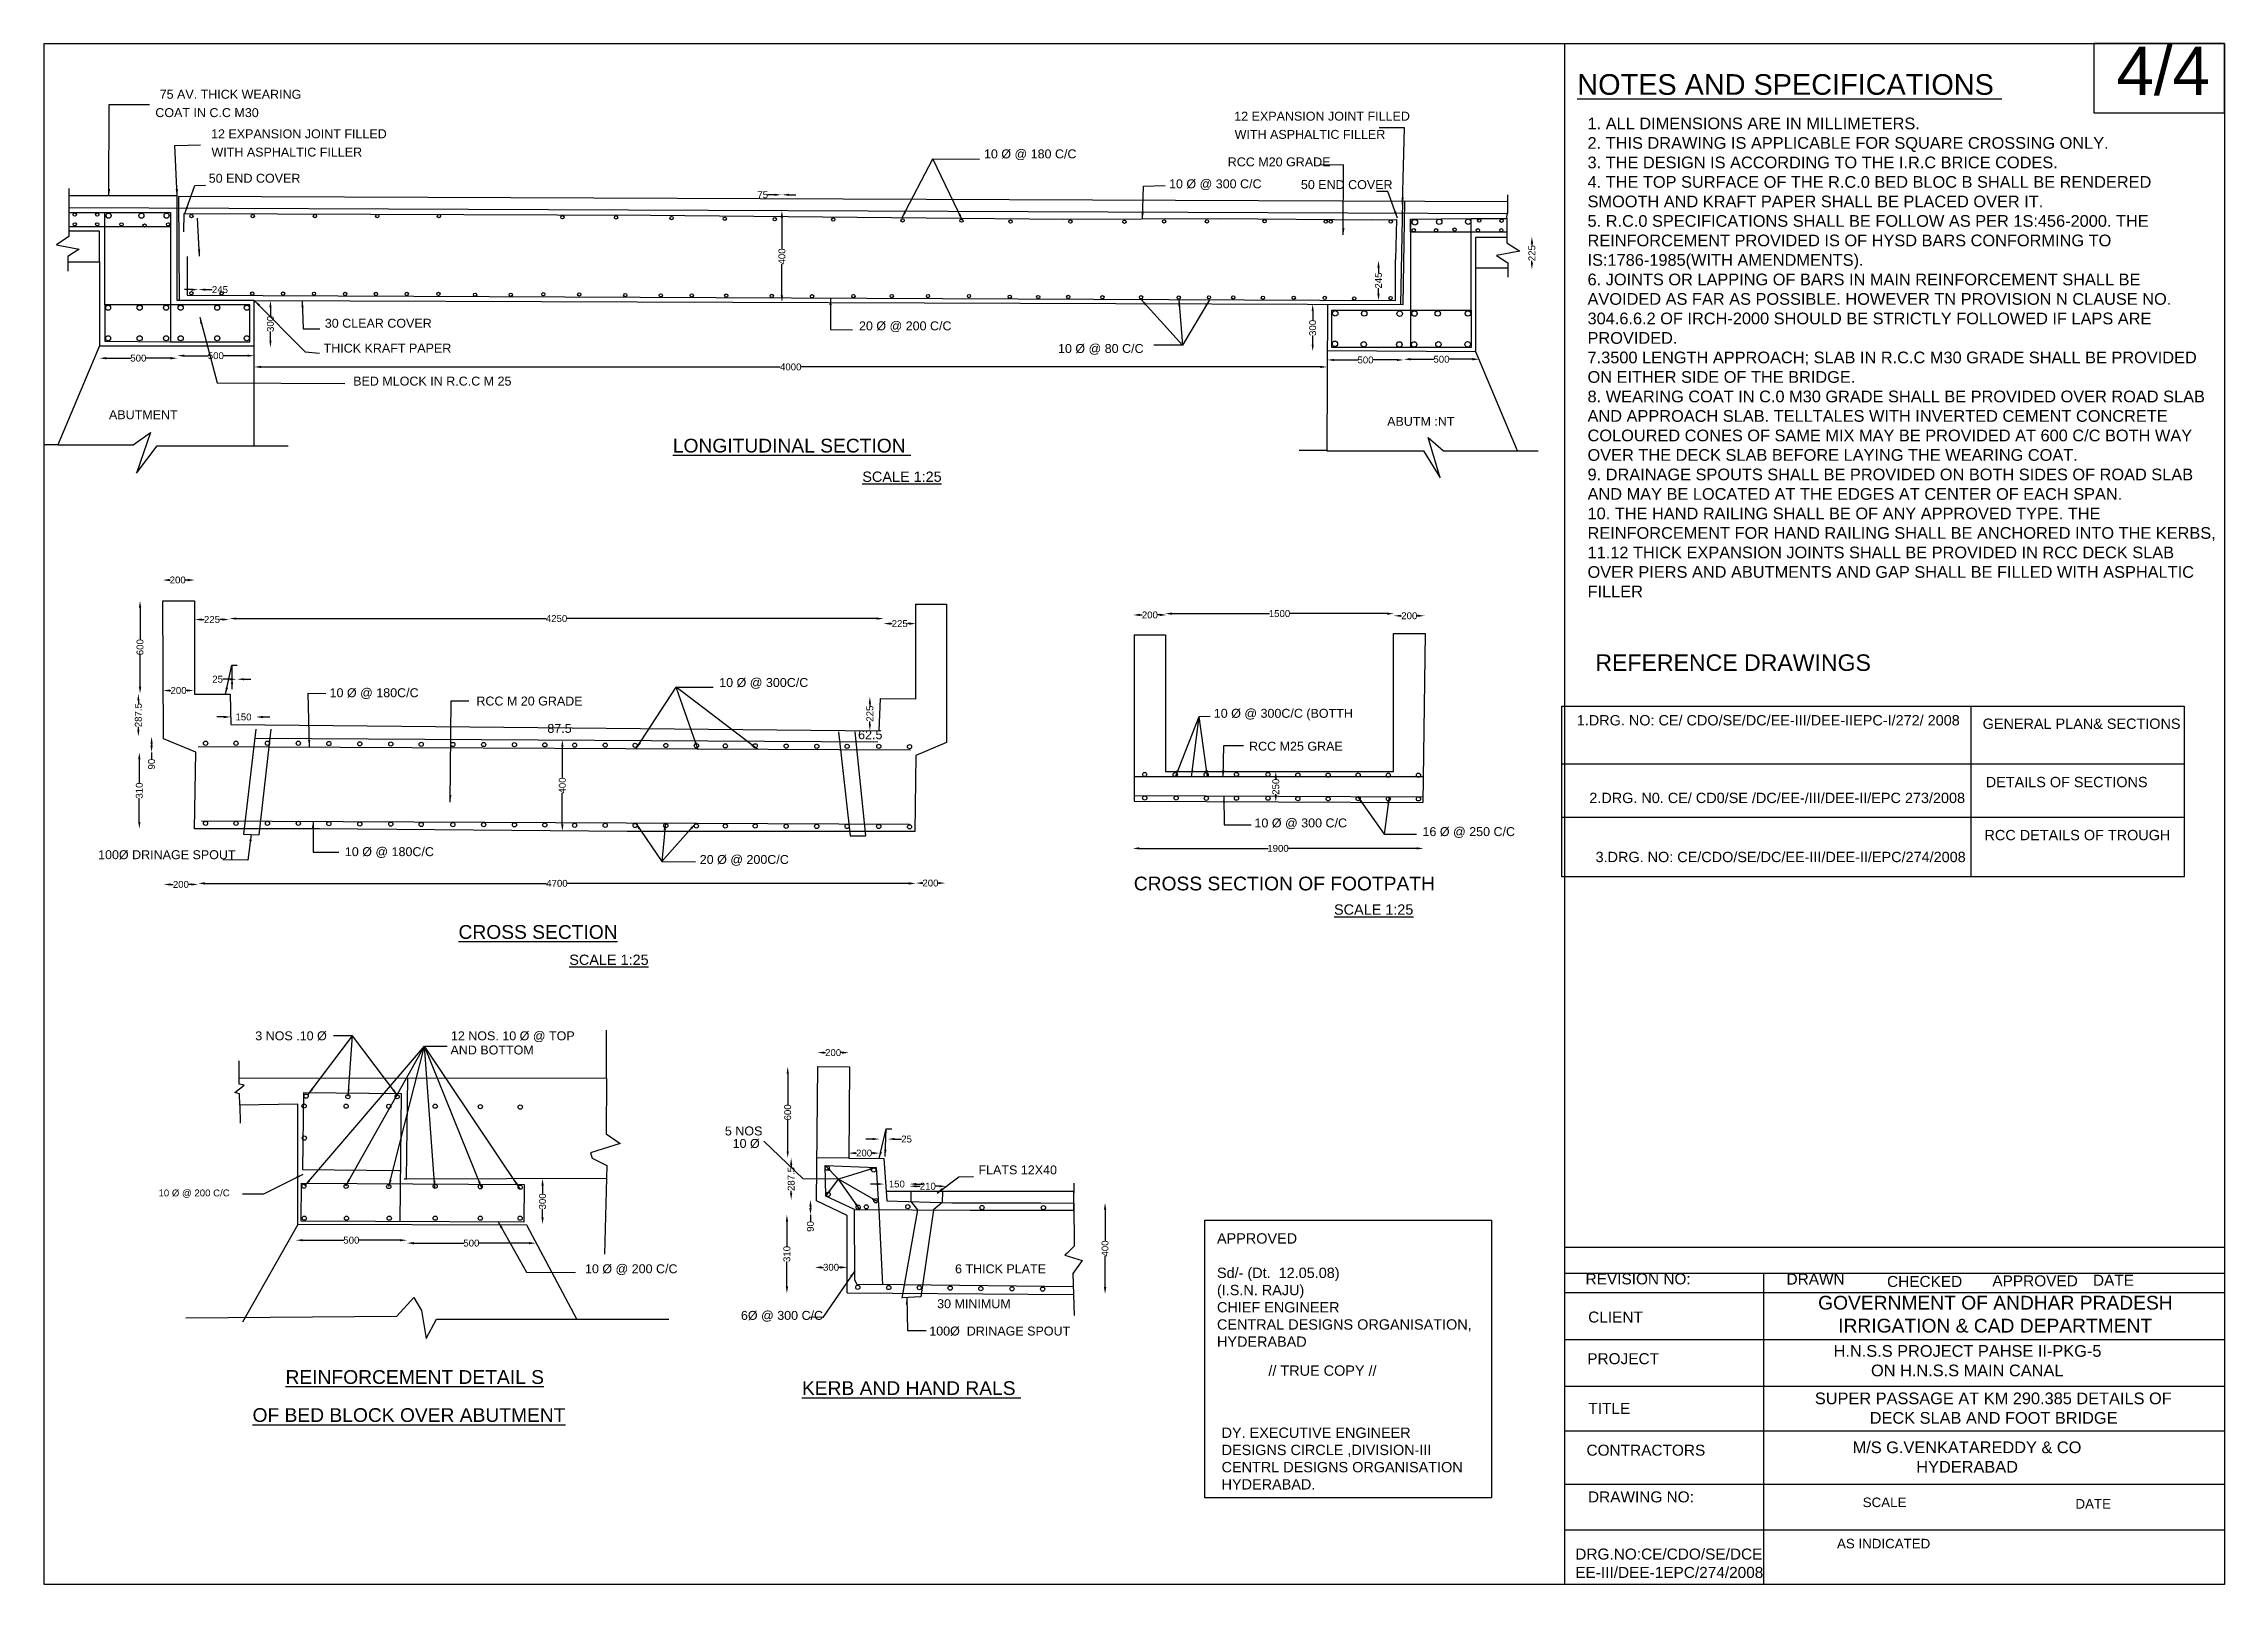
# Model space of a CAD drawing. Header units: millimetres. Extents: x 2542356 to 2558203, y 44351462 to 44362658.
import ezdxf

# ---------------------------------------------------------------- set-up
doc = ezdxf.new("R2010")
doc.units = ezdxf.units.MM
doc.header["$MEASUREMENT"] = 0
for name, color, linetype in [('DIMENSION', 7, 'Continuous'), ('DRAWING', 2, 'Continuous'), ('TEXT', 7, 'Continuous')]:
    doc.layers.add(name, color=color, linetype=linetype)
doc.styles.get("Standard").update_dxf_attribs({"font": 'arial.ttf', "height": 50})
doc.dimstyles.get("Standard").update_dxf_attribs({"dimtxt": 50, "dimasz": 50, "dimexe": 0.18, "dimexo": 0.0625, "dimgap": 0.09, "dimtad": 0, "dimdec": 0, "dimzin": 0, "dimdsep": 46, "dimtxsty": 'Standard', "dimcen": 0.09, "dimse1": 1, "dimse2": 1, "dimadec": 0, "dimazin": 0, "dimtfac": 1, "dimtdec": 0, "dimtofl": 0, "dimtmove": 0, "dimatfit": 3, "dimfxl": 1, "dimtolj": 1, "dimtzin": 0, "dimarcsym": 0})

msp = doc.modelspace()

# ---------------------------------------------------------------- texts
at = {"layer": 'DIMENSION', "color": 0}
for s, height, p in [('4/4', 350, (2557419, 44362284.5)), ('%%UNOTES AND SPECIFICATIONS ', 150, (2553501.2, 44362285.6)), ('REFERENCE DRAWINGS', 120, (2553632.6, 44358099.8)), ('1.DRG. NO: CE/ CDO/SE/DC/EE-III/DEE-IIEPC-I/272/ 2008', 75, (2553497.5, 44357703.5)), ('GENERAL PLAN& SECTIONS', 75, (2556447, 44357678.4)), ('2.DRG. N0. CE/ CD0/SE /DC/EE-/III/DEE-II/EPC 273/2008', 75, (2553588.3, 44357139.4)), ('DETAILS OF SECTIONS', 75, (2556469.5, 44357254.7)), ('RCC DETAILS OF TROUGH', 75, (2556460.3, 44356869.2)), ('3.DRG. NO: CE/CDO/SE/DC/EE-III/DEE-II/EPC/274/2008', 75, (2553633.8, 44356710.2))]:
    msp.add_text(s, height=height, dxfattribs=at).set_placement(p)
at = {"layer": 'DIMENSION', "color": 0, "attachment_point": 1}
for s, insert, char_height, width in [('1. ALL DIMENSIONS ARE IN MILLIMETERS. \\P2. THIS DRAWING IS APPLICABLE FOR SQUARE CROSSING ONLY. \\P3. THE DESIGN IS ACCORDING TO THE I.R.C BRICE CODES.\\P4. THE TOP SURFACE OF THE R.C.0 BED BLOC B SHALL BE RENDERED SMOOTH AND KRAFT PAPER SHALL BE PLACED OVER IT. \\P5. R.C.0 SPECIFICATIONS SHALL BE FOLLOW AS PER 1S:456-2000. THE REINFORCEMENT PROVIDED IS OF HYSD BARS CONFORMING TO IS:1786-1985(WITH AMENDMENTS). \\P6. JOINTS OR LAPPING OF BARS IN MAIN REINFORCEMENT SHALL BE AVOIDED AS FAR AS POSSIBLE. HOWEVER TN PROVISION N CLAUSE NO. 304.6.6.2 OF IRCH-2000 SHOULD BE STRICTLY FOLLOWED IF LAPS ARE PROVIDED. \\P7.3500 LENGTH APPROACH; SLAB IN R.C.C M30 GRADE SHALL BE PROVIDED ON EITHER SIDE OF THE BRIDGE. \\P8. WEARING COAT IN C.0 M30 GRADE SHALL BE PROVIDED OVER ROAD SLAB AND APPROACH SLAB. TELLTALES WITH INVERTED CEMENT CONCRETE COLOURED CONES OF SAME MIX MAY BE PROVIDED AT 600 C/C BOTH WAY OVER THE DECK SLAB BEFORE LAYING THE WEARING COAT. \\P9. DRAINAGE SPOUTS SHALL BE PROVIDED ON BOTH SIDES OF ROAD SLAB AND MAY BE LOCATED AT THE EDGES AT CENTER OF EACH SPAN. \\P10. THE HAND RAILING SHALL BE OF ANY APPROVED TYPE. THE REINFORCEMENT FOR HAND RAILING SHALL BE ANCHORED INTO THE KERBS, \\P11.12 THICK EXPANSION JOINTS SHALL BE PROVIDED IN RCC DECK SLAB OVER PIERS AND ABUTMENTS AND GAP SHALL BE FILLED WITH ASPHALTIC FILLER ', (2553575.5, 44362120), 85, 4553.536), ('APPROVED \\P\\PSd/- (Dt.  12.05.08) \\P(I.S.N. RAJU) \\PCHIEF ENGINEER \\PCENTRAL DESIGNS ORGANISATION, HYDERABAD', (2550882.5, 44354013.6), 75, 1905.081), ('// TRUE COPY //', (2551256.3, 44353053.1), 75, 1905.081), ('DY. EXECUTIVE ENGINEER \\PDESIGNS CIRCLE ,DIVISION-III CENTRL DESIGNS ORGANISATION HYDERABAD.', (2550916.1, 44352601.8), 75, 1905.081)]:
    msp.add_mtext(s, dxfattribs=dict(at, insert=insert, char_height=char_height, width=width))
at = {"layer": 'TEXT', "color": 0}
for s, height, p in [('75 AV. THICK WEARING', 65, (2543198.9, 44362257)), ('COAT IN C.C M30', 65, (2543167.2, 44362123.6)), ('12 EXPANSION JOINT FILLED', 65, (2551008, 44362098)), ('12 EXPANSION JOINT FILLED', 65, (2543572.4, 44361969.6)), ('WITH ASPHALTIC FILLER', 65, (2551011, 44361965.4)), ('WITH ASPHALTIC FILLER', 65, (2543575.3, 44361837)), ('10 Ø @ 180 C/C', 65, (2549189, 44361823.7)), ('RCC M20 GRADE', 65, (2550960.8, 44361765.6)), ('50 END COVER', 65, (2543555.5, 44361646.7)), ('10 Ø @ 300 C/C', 65, (2550534.1, 44361606.2)), ('50 END COVER', 65, (2551492.5, 44361600.5)), ('30 CLEAR COVER', 65, (2544399, 44360593.1)), ('20 Ø @ 200 C/C', 65, (2548280.9, 44360574.2)), ('THICK KRAFT PAPER', 65, (2544390.1, 44360412.4)), ('10 Ø @ 80 C/C', 65, (2549727.1, 44360409.8)), ('BED MLOCK IN R.C.C M 25', 65, (2544605.2, 44360173)), ('ABUTMENT', 65, (2542830.4, 44359928.7)), ('ABUTM :NT', 65, (2552119.2, 44359880.5)), ('%%ULONGITUDINAL SECTION ', 100, (2546928, 44359686.5)), ('%%USCALE 1:25', 75, (2548305.2, 44359473.2)), ('10 Ø @ 180C/C', 65, (2544433.6, 44357908.6)), ('10 Ø @ 300C/C', 65, (2547265.2, 44357982.8)), ('RCC M 20 GRADE', 65, (2545500.6, 44357848.2)), ('10 Ø @ 300C/C (BOTTH', 65, (2550859.5, 44357758.9)), ('87.5', 65, (2546016.1, 44357649.4)), ('62.5', 65, (2548274.6, 44357603.3)), ('RCC M25 GRAE', 65, (2551115.7, 44357519.8)), ('10 Ø @ 300 C/C', 65, (2551155.1, 44356962.6)), ('16 Ø @ 250 C/C', 65, (2552376, 44356899.4)), ('100Ø DRINAGE SPOUT', 65, (2542751.3, 44356731.7)), ('10 Ø @ 180C/C', 65, (2544544.8, 44356753.7)), ('20 Ø @ 200C/C', 65, (2547123.8, 44356696.8)), ('CROSS SECTION OF FOOTPATH', 100, (2550277.9, 44356504.7)), ('%%USCALE 1:25', 75, (2551733, 44356328.3)), ('%%UCROSS SECTION', 100, (2545370.6, 44356152.7)), ('%%USCALE 1:25', 75, (2546175.6, 44355963.3)), ('3 NOS .10 Ø ', 65, (2543893.7, 44355415.8)), ('12 NOS. 10 Ø @ TOP', 65, (2545315.5, 44355415.6)), ('AND BOTTOM', 65, (2545312.2, 44355312.7)), ('5 NOS ', 65, (2547306.5, 44354724.3)), ('10 Ø', 65, (2547362.8, 44354633.8)), ('FLATS 12X40', 65, (2549149.4, 44354441.5)), ('10 Ø @ 200 C/C', 50, (2543190.4, 44354281.6)), ('10 Ø @ 200 C/C', 65, (2546289.8, 44353723.1)), ('6 THICK PLATE', 65, (2548979.2, 44353722.6)), ('REVISION NO:', 80, (2553561.1, 44353642.1)), ('DRAWN ', 80, (2555021.7, 44353640.7)), ('CHECKED ', 80, (2555752, 44353623.3)), ('APPROVED ', 80, (2556517.3, 44353627.6)), ('DATE ', 80, (2557248.3, 44353632)), ('6Ø @ 300 C/C', 65, (2547423, 44353384.3)), ('30 MINIMUM', 65, (2548849, 44353469.1)), ('CLIENT', 80, (2553580.1, 44353364.7)), ('100Ø  DRINAGE SPOUT', 65, (2548791.6, 44353270.7)), ('PROJECT', 80, (2553573.3, 44353062.3)), ('%%UREINFORCEMENT DETAIL S', 100, (2544113.6, 44352919.1)), ('%%UKERB AND HAND RALS ', 100, (2547866.4, 44352838.4)), ('TITLE ', 80, (2553581.4, 44352701)), ('%%UOF BED BLOCK OVER ABUTMENT', 100, (2543873.8, 44352642.7)), ('CONTRACTORS ', 80, (2553567.9, 44352397.4)), ('DRAWING NO:', 80, (2553578.8, 44352058.1)), ('SCALE ', 69.31, (2555575.3, 44352023.9)), ('DATE ', 69.31, (2557121.4, 44352013)), ('AS INDICATED ', 69.312, (2555388.3, 44351724))]:
    msp.add_text(s, height=height, dxfattribs=at).set_placement(p)
at = {"layer": 'TEXT', "color": 0, "attachment_point": 1}
for s, insert, char_height, width in [('\\pi81.632;GOVERNMENT OF ANDHAR PRADESH  \\P\\pi227.71;IRRIGATION & CAD DEPARTMENT ', (2555169.4, 44353559), 100, 2721.519), ('\\pi142.74;H.N.S.S PROJECT PAHSE II-PKG-5\\P\\pi414.44;ON H.N.S.S MAIN CANAL', (2555221, 44353200.9), 85, 2217.701), ('\\pi9.253;SUPER PASSAGE AT KM 290.385 DETAILS OF \\P\\pi407.76;DECK SLAB AND FOOT BRIDGE ', (2555218.2, 44352856.3), 85, 2601.265), ('\\pi284.56;M/S G.VENKATAREDDY & CO  \\P\\pi747.25;HYDERABAD ', (2555217.3, 44352500.9), 85, 2217.701), ('DRG.NO:CE/CDO/SE/DCE EE-III/DEE-1EPC/274/2008', (2553486.3, 44351722.5), 80, 1452.074)]:
    msp.add_mtext(s, dxfattribs=dict(at, insert=insert, char_height=char_height, width=width))

# ---------------------------------------------------------------- blocks, each defined once
blk = doc.blocks.new('*D53')
at = {"layer": 'Defpoints', "color": 0, "transparency": 16777216}
for p in [(2543222, 44358610), (2543453, 44358760), (2543453, 44358610)]:
    blk.add_point(p, dxfattribs=at)
at = {"layer": 'TEXT', "color": 0, "lineweight": -2, "transparency": 16777216}
for p, q in [((2543272, 44358760), (2543274, 44358760)), ((2543403, 44358760), (2543386, 44358760))]:
    blk.add_line(p, q, dxfattribs=at)
at = {"layer": 'TEXT', "color": 0, "transparency": 16777216}
for points in [[(2543272, 44358768), (2543272, 44358751), (2543222, 44358760)], [(2543403, 44358768), (2543403, 44358751), (2543453, 44358760)]]:
    blk.add_solid(points, dxfattribs=at)
at = {"layer": 'TEXT', "color": 0, "transparency": 16777216, "insert": (2543330, 44358760), "char_height": 50, "attachment_point": 5}
blk.add_mtext('\\A1;200', dxfattribs=at)
blk = doc.blocks.new('*D54')
at = {"layer": 'Defpoints', "color": 0, "transparency": 16777216}
for p in [(2543453, 44358454), (2543705, 44358473), (2543705, 44358446)]:
    blk.add_point(p, dxfattribs=at)
at = {"layer": 'TEXT', "color": 0, "lineweight": -2, "transparency": 16777216}
for p, q in [((2543503, 44358473), (2543523, 44358473)), ((2543655, 44358473), (2543635, 44358473))]:
    blk.add_line(p, q, dxfattribs=at)
at = {"layer": 'TEXT', "color": 0, "transparency": 16777216}
for points in [[(2543503, 44358481), (2543503, 44358465), (2543453, 44358473)], [(2543655, 44358481), (2543655, 44358465), (2543705, 44358473)]]:
    blk.add_solid(points, dxfattribs=at)
at = {"layer": 'TEXT', "color": 0, "transparency": 16777216, "insert": (2543579, 44358473), "char_height": 50, "attachment_point": 5}
blk.add_mtext('\\A1;225', dxfattribs=at)
blk = doc.blocks.new('*D55')
at = {"layer": 'Defpoints', "color": 0, "transparency": 16777216}
for p in [(2543705, 44358473), (2548460, 44358480), (2548460, 44358443)]:
    blk.add_point(p, dxfattribs=at)
at = {"layer": 'TEXT', "color": 0, "lineweight": -2, "transparency": 16777216}
for p, q in [((2543755, 44358480), (2546007, 44358480)), ((2548410, 44358480), (2546158, 44358480))]:
    blk.add_line(p, q, dxfattribs=at)
at = {"layer": 'TEXT', "color": 0, "transparency": 16777216}
for points in [[(2543755, 44358488), (2543755, 44358472), (2543705, 44358480)], [(2548410, 44358488), (2548410, 44358472), (2548460, 44358480)]]:
    blk.add_solid(points, dxfattribs=at)
at = {"layer": 'TEXT', "color": 0, "transparency": 16777216, "insert": (2546083, 44358480), "char_height": 50, "attachment_point": 5}
blk.add_mtext('\\A1;4250', dxfattribs=at)
blk = doc.blocks.new('*D56')
at = {"layer": 'Defpoints', "color": 0, "transparency": 16777216}
for p in [(2548460, 44358443), (2548694, 44358443), (2548694, 44358443)]:
    blk.add_point(p, dxfattribs=at)
at = {"layer": 'TEXT', "color": 0, "lineweight": -2, "transparency": 16777216}
for p, q in [((2548510, 44358443), (2548521, 44358443)), ((2548644, 44358443), (2548633, 44358443))]:
    blk.add_line(p, q, dxfattribs=at)
at = {"layer": 'TEXT', "color": 0, "transparency": 16777216}
for points in [[(2548510, 44358452), (2548510, 44358435), (2548460, 44358443)], [(2548644, 44358452), (2548644, 44358435), (2548694, 44358443)]]:
    blk.add_solid(points, dxfattribs=at)
at = {"layer": 'TEXT', "color": 0, "transparency": 16777216, "insert": (2548577, 44358443), "char_height": 50, "attachment_point": 5}
blk.add_mtext('\\A1;225', dxfattribs=at)
blk = doc.blocks.new('*D57')
at = {"layer": 'Defpoints', "color": 0, "transparency": 16777216}
for p in [(2543481, 44360870), (2543481, 44360829), (2543480, 44360760)]:
    blk.add_point(p, dxfattribs=at)
at = {"layer": 'TEXT', "color": 0, "lineweight": -2, "transparency": 16777216}
for p, q in [((2543430, 44360870), (2543380, 44360870)), ((2543531, 44360870), (2543581, 44360870))]:
    blk.add_line(p, q, dxfattribs=at)
at = {"layer": 'TEXT', "color": 0, "transparency": 16777216}
for points in [[(2543430, 44360878), (2543430, 44360862), (2543480, 44360870)], [(2543531, 44360878), (2543531, 44360862), (2543481, 44360870)]]:
    blk.add_solid(points, dxfattribs=at)
at = {"layer": 'TEXT', "color": 0, "transparency": 16777216, "insert": (2543637, 44360870), "char_height": 50, "attachment_point": 5}
blk.add_mtext('\\A1;245', dxfattribs=at)
blk = doc.blocks.new('*D58')
at = {"layer": 'Defpoints', "color": 0, "transparency": 16777216}
for p in [(2542761, 44360375), (2543327, 44360372), (2543327, 44360372)]:
    blk.add_point(p, dxfattribs=at)
at = {"layer": 'TEXT', "color": 0, "lineweight": -2, "transparency": 16777216}
for p, q in [((2542811, 44360372), (2542989, 44360372)), ((2543277, 44360372), (2543099, 44360372))]:
    blk.add_line(p, q, dxfattribs=at)
at = {"layer": 'TEXT', "color": 0, "transparency": 16777216}
for points in [[(2542811, 44360380), (2542811, 44360363), (2542761, 44360372)], [(2543277, 44360380), (2543277, 44360363), (2543327, 44360372)]]:
    blk.add_solid(points, dxfattribs=at)
at = {"layer": 'TEXT', "color": 0, "transparency": 16777216, "insert": (2543044, 44360372), "char_height": 50, "attachment_point": 5}
blk.add_mtext('\\A1;500', dxfattribs=at)
blk = doc.blocks.new('*D59')
at = {"layer": 'Defpoints', "color": 0, "transparency": 16777216}
for p in [(2543327, 44360372), (2543886, 44360390), (2543886, 44360372)]:
    blk.add_point(p, dxfattribs=at)
at = {"layer": 'TEXT', "color": 0, "lineweight": -2, "transparency": 16777216}
for p, q in [((2543377, 44360390), (2543552, 44360390)), ((2543836, 44360390), (2543662, 44360390))]:
    blk.add_line(p, q, dxfattribs=at)
at = {"layer": 'TEXT', "color": 0, "transparency": 16777216}
for points in [[(2543377, 44360398), (2543377, 44360382), (2543327, 44360390)], [(2543836, 44360398), (2543836, 44360382), (2543886, 44360390)]]:
    blk.add_solid(points, dxfattribs=at)
at = {"layer": 'TEXT', "color": 0, "transparency": 16777216, "insert": (2543607, 44360390), "char_height": 50, "attachment_point": 5}
blk.add_mtext('\\A1;500', dxfattribs=at)
blk = doc.blocks.new('*D60')
at = {"layer": 'Defpoints', "color": 0, "transparency": 16777216}
for p in [(2544004, 44360791), (2544032, 44360791), (2544030, 44360450)]:
    blk.add_point(p, dxfattribs=at)
at = {"layer": 'TEXT', "color": 0, "lineweight": -2, "transparency": 16777216}
for p, q in [((2544004, 44360741), (2544004, 44360676)), ((2544004, 44360500), (2544004, 44360566))]:
    blk.add_line(p, q, dxfattribs=at)
at = {"layer": 'TEXT', "color": 0, "transparency": 16777216}
for points in [[(2543996, 44360741), (2544012, 44360741), (2544004, 44360791)], [(2543996, 44360500), (2544012, 44360500), (2544004, 44360450)]]:
    blk.add_solid(points, dxfattribs=at)
at = {"layer": 'TEXT', "color": 0, "transparency": 16777216, "insert": (2544004, 44360621), "char_height": 50, "attachment_point": 5, "rotation": 90}
blk.add_mtext('\\A1;300', dxfattribs=at)
blk = doc.blocks.new('*D61')
at = {"layer": 'Defpoints', "color": 0, "transparency": 16777216}
for p in [(2552067, 44361080), (2552056, 44360791), (2552066, 44360791)]:
    blk.add_point(p, dxfattribs=at)
at = {"layer": 'TEXT', "color": 0, "lineweight": -2, "transparency": 16777216}
for p, q in [((2552056, 44361030), (2552056, 44360992)), ((2552056, 44360841), (2552056, 44360880))]:
    blk.add_line(p, q, dxfattribs=at)
at = {"layer": 'TEXT', "color": 0, "transparency": 16777216}
for points in [[(2552048, 44361030), (2552065, 44361030), (2552056, 44361080)], [(2552048, 44360841), (2552065, 44360841), (2552056, 44360791)]]:
    blk.add_solid(points, dxfattribs=at)
at = {"layer": 'TEXT', "color": 0, "transparency": 16777216, "insert": (2552056, 44360936), "char_height": 50, "attachment_point": 5, "rotation": 90}
blk.add_mtext('\\A1;245', dxfattribs=at)
blk = doc.blocks.new('*D62')
at = {"layer": 'Defpoints', "color": 0, "transparency": 16777216}
for p in [(2551578, 44360764), (2551588, 44360764), (2551586, 44360421)]:
    blk.add_point(p, dxfattribs=at)
at = {"layer": 'TEXT', "color": 0, "lineweight": -2, "transparency": 16777216}
for p, q in [((2551578, 44360714), (2551578, 44360648)), ((2551578, 44360471), (2551578, 44360537))]:
    blk.add_line(p, q, dxfattribs=at)
at = {"layer": 'TEXT', "color": 0, "transparency": 16777216}
for points in [[(2551570, 44360714), (2551586, 44360714), (2551578, 44360764)], [(2551570, 44360471), (2551586, 44360471), (2551578, 44360421)]]:
    blk.add_solid(points, dxfattribs=at)
at = {"layer": 'TEXT', "color": 0, "transparency": 16777216, "insert": (2551578, 44360592), "char_height": 50, "attachment_point": 5, "rotation": 90}
blk.add_mtext('\\A1;300', dxfattribs=at)
blk = doc.blocks.new('*D63')
at = {"layer": 'Defpoints', "color": 0, "transparency": 16777216}
for p in [(2552240, 44360359), (2551684, 44360341), (2552240, 44360350)]:
    blk.add_point(p, dxfattribs=at)
at = {"layer": 'TEXT', "color": 0, "lineweight": -2, "transparency": 16777216}
for p, q in [((2551734, 44360359), (2551907, 44360359)), ((2552190, 44360359), (2552017, 44360359))]:
    blk.add_line(p, q, dxfattribs=at)
at = {"layer": 'TEXT', "color": 0, "transparency": 16777216}
for points in [[(2551734, 44360367), (2551734, 44360351), (2551684, 44360359)], [(2552190, 44360367), (2552190, 44360351), (2552240, 44360359)]]:
    blk.add_solid(points, dxfattribs=at)
at = {"layer": 'TEXT', "color": 0, "transparency": 16777216, "insert": (2551962, 44360359), "char_height": 50, "attachment_point": 5}
blk.add_mtext('\\A1;500', dxfattribs=at)
blk = doc.blocks.new('*D64')
at = {"layer": 'Defpoints', "color": 0, "transparency": 16777216}
for p in [(2552788, 44360364), (2552788, 44360358), (2552240, 44360350)]:
    blk.add_point(p, dxfattribs=at)
at = {"layer": 'TEXT', "color": 0, "lineweight": -2, "transparency": 16777216}
for p, q in [((2552290, 44360364), (2552459, 44360364)), ((2552738, 44360364), (2552570, 44360364))]:
    blk.add_line(p, q, dxfattribs=at)
at = {"layer": 'TEXT', "color": 0, "transparency": 16777216}
for points in [[(2552290, 44360373), (2552290, 44360356), (2552240, 44360364)], [(2552738, 44360373), (2552738, 44360356), (2552788, 44360364)]]:
    blk.add_solid(points, dxfattribs=at)
at = {"layer": 'TEXT', "color": 0, "transparency": 16777216, "insert": (2552514, 44360364), "char_height": 50, "attachment_point": 5}
blk.add_mtext('\\A1;500', dxfattribs=at)
blk = doc.blocks.new('*D65')
at = {"layer": 'Defpoints', "color": 0, "lineweight": -2, "transparency": 16777216}
for p, q in [((2553171, 44361204), (2553171, 44361191)), ((2553171, 44361067), (2553171, 44361079))]:
    blk.add_line(p, q, dxfattribs=at)
at = {"layer": 'Defpoints', "color": 0, "transparency": 16777216}
for p in [(2553162, 44361254), (2553171, 44361254), (2553152, 44361017)]:
    blk.add_point(p, dxfattribs=at)
for points in [[(2553163, 44361204), (2553180, 44361204), (2553171, 44361254)], [(2553163, 44361067), (2553180, 44361067), (2553171, 44361017)]]:
    blk.add_solid(points, dxfattribs=at)
at = {"layer": 'Defpoints', "color": 0, "transparency": 16777216, "insert": (2553171, 44361135), "char_height": 50, "attachment_point": 5, "rotation": 90}
blk.add_mtext('\\A1;225', dxfattribs=at)
blk = doc.blocks.new('*D66')
at = {"layer": 'Defpoints', "color": 0, "transparency": 16777216}
for p in [(2543886, 44360308), (2551683, 44360232), (2543886, 44360190)]:
    blk.add_point(p, dxfattribs=at)
at = {"layer": 'TEXT', "color": 0, "lineweight": -2, "transparency": 16777216}
for p, q in [((2543936, 44360308), (2547709, 44360308)), ((2551633, 44360308), (2547860, 44360308))]:
    blk.add_line(p, q, dxfattribs=at)
at = {"layer": 'TEXT', "color": 0, "transparency": 16777216}
for points in [[(2543936, 44360317), (2543936, 44360300), (2543886, 44360308)], [(2551633, 44360317), (2551633, 44360300), (2551683, 44360308)]]:
    blk.add_solid(points, dxfattribs=at)
at = {"layer": 'TEXT', "color": 0, "transparency": 16777216, "insert": (2547785, 44360308), "char_height": 50, "attachment_point": 5}
blk.add_mtext('\\A1;4000', dxfattribs=at)
blk = doc.blocks.new('*D67')
at = {"layer": 'Defpoints', "color": 0, "transparency": 16777216}
for p in [(2543224, 44358744), (2543448, 44358738), (2543448, 44357957)]:
    blk.add_point(p, dxfattribs=at)
at = {"layer": 'TEXT', "color": 0, "lineweight": -2, "transparency": 16777216}
for p, q in [((2543274, 44357957), (2543280, 44357957)), ((2543398, 44357957), (2543392, 44357957))]:
    blk.add_line(p, q, dxfattribs=at)
at = {"layer": 'TEXT', "color": 0, "transparency": 16777216}
for points in [[(2543274, 44357965), (2543274, 44357949), (2543224, 44357957)], [(2543398, 44357965), (2543398, 44357949), (2543448, 44357957)]]:
    blk.add_solid(points, dxfattribs=at)
at = {"layer": 'TEXT', "color": 0, "transparency": 16777216, "insert": (2543336, 44357957), "char_height": 50, "attachment_point": 5}
blk.add_mtext('\\A1;200', dxfattribs=at)
blk = doc.blocks.new('*D68')
at = {"layer": 'Defpoints', "color": 0, "transparency": 16777216}
for p in [(2543757, 44358039), (2543757, 44357936), (2543762, 44357901)]:
    blk.add_point(p, dxfattribs=at)
at = {"layer": 'TEXT', "color": 0, "lineweight": -2, "transparency": 16777216}
for p, q in [((2543707, 44358039), (2543657, 44358039)), ((2543812, 44358039), (2543862, 44358039))]:
    blk.add_line(p, q, dxfattribs=at)
at = {"layer": 'TEXT', "color": 0, "transparency": 16777216}
for points in [[(2543707, 44358047), (2543707, 44358031), (2543757, 44358039)], [(2543812, 44358047), (2543812, 44358031), (2543762, 44358039)]]:
    blk.add_solid(points, dxfattribs=at)
at = {"layer": 'TEXT', "color": 0, "transparency": 16777216, "insert": (2543620, 44358039), "char_height": 50, "attachment_point": 5}
blk.add_mtext('\\A1;25', dxfattribs=at)
blk = doc.blocks.new('*D69')
at = {"layer": 'Defpoints', "color": 0, "transparency": 16777216}
for p in [(2543715, 44357753), (2543900, 44357765), (2543900, 44357714)]:
    blk.add_point(p, dxfattribs=at)
at = {"layer": 'TEXT', "color": 0, "lineweight": -2, "transparency": 16777216}
for p, q in [((2543665, 44357765), (2543615, 44357765)), ((2543950, 44357765), (2544000, 44357765))]:
    blk.add_line(p, q, dxfattribs=at)
at = {"layer": 'TEXT', "color": 0, "transparency": 16777216}
for points in [[(2543665, 44357773), (2543665, 44357756), (2543715, 44357765)], [(2543950, 44357773), (2543950, 44357756), (2543900, 44357765)]]:
    blk.add_solid(points, dxfattribs=at)
at = {"layer": 'TEXT', "color": 0, "transparency": 16777216, "insert": (2543808, 44357765), "char_height": 50, "attachment_point": 5}
blk.add_mtext('\\A1;150', dxfattribs=at)
blk = doc.blocks.new('*D70')
at = {"layer": 'Defpoints', "color": 0, "transparency": 16777216}
for p in [(2543044, 44357508), (2543051, 44357508), (2543049, 44356952)]:
    blk.add_point(p, dxfattribs=at)
at = {"layer": 'TEXT', "color": 0, "lineweight": -2, "transparency": 16777216}
for p, q in [((2543051, 44357458), (2543051, 44357285)), ((2543051, 44357002), (2543051, 44357175))]:
    blk.add_line(p, q, dxfattribs=at)
at = {"layer": 'TEXT', "color": 0, "transparency": 16777216}
for points in [[(2543043, 44357458), (2543059, 44357458), (2543051, 44357508)], [(2543043, 44357002), (2543059, 44357002), (2543051, 44356952)]]:
    blk.add_solid(points, dxfattribs=at)
at = {"layer": 'TEXT', "color": 0, "transparency": 16777216, "insert": (2543051, 44357230), "char_height": 50, "attachment_point": 5, "rotation": 90}
blk.add_mtext('\\A1;310', dxfattribs=at)
blk = doc.blocks.new('*D71')
at = {"layer": 'Defpoints', "color": 0, "transparency": 16777216}
for p in [(2543042, 44357622), (2543051, 44357508), (2543140, 44357508)]:
    blk.add_point(p, dxfattribs=at)
at = {"layer": 'TEXT', "color": 0, "lineweight": -2, "transparency": 16777216}
for p, q in [((2543140, 44357572), (2543140, 44357558)), ((2543140, 44357508), (2543140, 44357458))]:
    blk.add_line(p, q, dxfattribs=at)
at = {"layer": 'TEXT', "color": 0, "transparency": 16777216}
for points in [[(2543132, 44357572), (2543148, 44357572), (2543140, 44357622)], [(2543132, 44357558), (2543148, 44357558), (2543140, 44357508)]]:
    blk.add_solid(points, dxfattribs=at)
at = {"layer": 'TEXT', "color": 0, "transparency": 16777216, "insert": (2543140, 44357422), "char_height": 50, "attachment_point": 5, "rotation": 90}
blk.add_mtext('\\A1;90', dxfattribs=at)
blk = doc.blocks.new('*D72')
at = {"layer": 'Defpoints', "color": 0, "transparency": 16777216}
for p in [(2543032, 44357935), (2543044, 44357935), (2543042, 44357622)]:
    blk.add_point(p, dxfattribs=at)
at = {"layer": 'TEXT', "color": 0, "lineweight": -2, "transparency": 16777216}
for p, q in [((2543044, 44357885), (2543044, 44357863)), ((2543044, 44357672), (2543044, 44357693))]:
    blk.add_line(p, q, dxfattribs=at)
at = {"layer": 'TEXT', "color": 0, "transparency": 16777216}
for points in [[(2543036, 44357885), (2543052, 44357885), (2543044, 44357935)], [(2543036, 44357672), (2543052, 44357672), (2543044, 44357622)]]:
    blk.add_solid(points, dxfattribs=at)
at = {"layer": 'TEXT', "color": 0, "transparency": 16777216, "insert": (2543044, 44357778), "char_height": 50, "attachment_point": 5, "rotation": 90}
blk.add_mtext('\\A1;287.5', dxfattribs=at)
blk = doc.blocks.new('*D73')
at = {"layer": 'Defpoints', "color": 0, "transparency": 16777216}
for p in [(2543030, 44358609), (2543056, 44358609), (2543032, 44357935)]:
    blk.add_point(p, dxfattribs=at)
at = {"layer": 'TEXT', "color": 0, "lineweight": -2, "transparency": 16777216}
for p, q in [((2543056, 44358559), (2543056, 44358327)), ((2543056, 44357985), (2543056, 44358217))]:
    blk.add_line(p, q, dxfattribs=at)
at = {"layer": 'TEXT', "color": 0, "transparency": 16777216}
for points in [[(2543048, 44358559), (2543065, 44358559), (2543056, 44358609)], [(2543048, 44357985), (2543065, 44357985), (2543056, 44357935)]]:
    blk.add_solid(points, dxfattribs=at)
at = {"layer": 'TEXT', "color": 0, "transparency": 16777216, "insert": (2543056, 44358272), "char_height": 50, "attachment_point": 5, "rotation": 90}
blk.add_mtext('\\A1;600', dxfattribs=at)
blk = doc.blocks.new('*D74')
at = {"layer": 'Defpoints', "color": 0, "transparency": 16777216}
for p in [(2543228, 44356545), (2543478, 44356548), (2543478, 44356538)]:
    blk.add_point(p, dxfattribs=at)
at = {"layer": 'TEXT', "color": 0, "lineweight": -2, "transparency": 16777216}
for p, q in [((2543278, 44356548), (2543298, 44356548)), ((2543428, 44356548), (2543409, 44356548))]:
    blk.add_line(p, q, dxfattribs=at)
at = {"layer": 'TEXT', "color": 0, "transparency": 16777216}
for points in [[(2543278, 44356556), (2543278, 44356540), (2543228, 44356548)], [(2543428, 44356556), (2543428, 44356540), (2543478, 44356548)]]:
    blk.add_solid(points, dxfattribs=at)
at = {"layer": 'TEXT', "color": 0, "transparency": 16777216, "insert": (2543353, 44356548), "char_height": 50, "attachment_point": 5}
blk.add_mtext('\\A1;200', dxfattribs=at)
blk = doc.blocks.new('*D75')
at = {"layer": 'Defpoints', "color": 0, "transparency": 16777216}
for p in [(2548693, 44356556), (2543478, 44356538), (2548693, 44356523)]:
    blk.add_point(p, dxfattribs=at)
at = {"layer": 'TEXT', "color": 0, "lineweight": -2, "transparency": 16777216}
for p, q in [((2543528, 44356556), (2546010, 44356556)), ((2548643, 44356556), (2546161, 44356556))]:
    blk.add_line(p, q, dxfattribs=at)
at = {"layer": 'TEXT', "color": 0, "transparency": 16777216}
for points in [[(2543528, 44356564), (2543528, 44356547), (2543478, 44356556)], [(2548643, 44356564), (2548643, 44356547), (2548693, 44356556)]]:
    blk.add_solid(points, dxfattribs=at)
at = {"layer": 'TEXT', "color": 0, "transparency": 16777216, "insert": (2546086, 44356556), "char_height": 50, "attachment_point": 5}
blk.add_mtext('\\A1;4700', dxfattribs=at)
blk = doc.blocks.new('*D76')
at = {"layer": 'Defpoints', "color": 0, "transparency": 16777216}
for p in [(2548693, 44356556), (2548907, 44356558), (2548907, 44356554)]:
    blk.add_point(p, dxfattribs=at)
at = {"layer": 'TEXT', "color": 0, "lineweight": -2, "transparency": 16777216}
for p, q in [((2548743, 44356558), (2548744, 44356558)), ((2548857, 44356558), (2548856, 44356558))]:
    blk.add_line(p, q, dxfattribs=at)
at = {"layer": 'TEXT', "color": 0, "transparency": 16777216}
for points in [[(2548743, 44356566), (2548743, 44356550), (2548693, 44356558)], [(2548857, 44356566), (2548857, 44356550), (2548907, 44356558)]]:
    blk.add_solid(points, dxfattribs=at)
at = {"layer": 'TEXT', "color": 0, "transparency": 16777216, "insert": (2548800, 44356558), "char_height": 50, "attachment_point": 5}
blk.add_mtext('\\A1;200', dxfattribs=at)
blk = doc.blocks.new('*D77')
at = {"layer": 'Defpoints', "color": 0, "transparency": 16777216}
for p in [(2548342, 44357912), (2548360, 44357912), (2548354, 44357665)]:
    blk.add_point(p, dxfattribs=at)
at = {"layer": 'TEXT', "color": 0, "lineweight": -2, "transparency": 16777216}
for p, q in [((2548360, 44357862), (2548360, 44357844)), ((2548360, 44357715), (2548360, 44357733))]:
    blk.add_line(p, q, dxfattribs=at)
at = {"layer": 'TEXT', "color": 0, "transparency": 16777216}
for points in [[(2548352, 44357862), (2548368, 44357862), (2548360, 44357912)], [(2548352, 44357715), (2548368, 44357715), (2548360, 44357665)]]:
    blk.add_solid(points, dxfattribs=at)
at = {"layer": 'TEXT', "color": 0, "transparency": 16777216, "insert": (2548360, 44357789), "char_height": 50, "attachment_point": 5, "rotation": 90}
blk.add_mtext('\\A1;225', dxfattribs=at)
blk = doc.blocks.new('*D78')
at = {"layer": 'Defpoints', "color": 0, "transparency": 16777216}
for p in [(2550274, 44358506), (2550274, 44358498), (2550516, 44358501)]:
    blk.add_point(p, dxfattribs=at)
at = {"layer": 'TEXT', "color": 0, "lineweight": -2, "transparency": 16777216}
for p, q in [((2550324, 44358506), (2550339, 44358506)), ((2550466, 44358506), (2550451, 44358506))]:
    blk.add_line(p, q, dxfattribs=at)
at = {"layer": 'TEXT', "color": 0, "transparency": 16777216}
for points in [[(2550324, 44358515), (2550324, 44358498), (2550274, 44358506)], [(2550466, 44358515), (2550466, 44358498), (2550516, 44358506)]]:
    blk.add_solid(points, dxfattribs=at)
at = {"layer": 'TEXT', "color": 0, "transparency": 16777216, "insert": (2550395, 44358506), "char_height": 50, "attachment_point": 5}
blk.add_mtext('\\A1;200', dxfattribs=at)
blk = doc.blocks.new('*D79')
at = {"layer": 'Defpoints', "color": 0, "transparency": 16777216}
for p in [(2550506, 44358508), (2552168, 44358516), (2552168, 44358502)]:
    blk.add_point(p, dxfattribs=at)
at = {"layer": 'TEXT', "color": 0, "lineweight": -2, "transparency": 16777216}
for p, q in [((2550556, 44358516), (2551265, 44358516)), ((2552118, 44358516), (2551409, 44358516))]:
    blk.add_line(p, q, dxfattribs=at)
at = {"layer": 'TEXT', "color": 0, "transparency": 16777216}
for points in [[(2550556, 44358524), (2550556, 44358507), (2550506, 44358516)], [(2552118, 44358524), (2552118, 44358507), (2552168, 44358516)]]:
    blk.add_solid(points, dxfattribs=at)
at = {"layer": 'TEXT', "color": 0, "transparency": 16777216, "insert": (2551337, 44358516), "char_height": 50, "attachment_point": 5}
blk.add_mtext('\\A1;1500', dxfattribs=at)
blk = doc.blocks.new('*D80')
at = {"layer": 'Defpoints', "color": 0, "transparency": 16777216}
for p in [(2552168, 44358516), (2552392, 44358516), (2552392, 44358500)]:
    blk.add_point(p, dxfattribs=at)
at = {"layer": 'TEXT', "color": 0, "lineweight": -2, "transparency": 16777216}
for p, q in [((2552218, 44358500), (2552224, 44358500)), ((2552342, 44358500), (2552336, 44358500))]:
    blk.add_line(p, q, dxfattribs=at)
at = {"layer": 'TEXT', "color": 0, "transparency": 16777216}
for points in [[(2552218, 44358508), (2552218, 44358492), (2552168, 44358500)], [(2552342, 44358508), (2552342, 44358492), (2552392, 44358500)]]:
    blk.add_solid(points, dxfattribs=at)
at = {"layer": 'TEXT', "color": 0, "transparency": 16777216, "insert": (2552280, 44358500), "char_height": 50, "attachment_point": 5}
blk.add_mtext('\\A1;200', dxfattribs=at)
blk = doc.blocks.new('*D81')
at = {"layer": 'Defpoints', "color": 0, "transparency": 16777216}
for p in [(2551310, 44357369), (2551330, 44357369), (2551330, 44357148)]:
    blk.add_point(p, dxfattribs=at)
at = {"layer": 'TEXT', "color": 0, "lineweight": -2, "transparency": 16777216}
for p, q in [((2551310, 44357319), (2551310, 44357314)), ((2551310, 44357198), (2551310, 44357203))]:
    blk.add_line(p, q, dxfattribs=at)
at = {"layer": 'TEXT', "color": 0, "transparency": 16777216}
for points in [[(2551302, 44357319), (2551318, 44357319), (2551310, 44357369)], [(2551302, 44357198), (2551318, 44357198), (2551310, 44357148)]]:
    blk.add_solid(points, dxfattribs=at)
at = {"layer": 'TEXT', "color": 0, "transparency": 16777216, "insert": (2551310, 44357258), "char_height": 50, "attachment_point": 5, "rotation": 90}
blk.add_mtext('\\A1;250', dxfattribs=at)
blk = doc.blocks.new('*D82')
at = {"layer": 'Defpoints', "color": 0, "transparency": 16777216}
for p in [(2550269, 44356816), (2552384, 44356814), (2552384, 44356810)]:
    blk.add_point(p, dxfattribs=at)
at = {"layer": 'TEXT', "color": 0, "lineweight": -2, "transparency": 16777216}
for p, q in [((2550319, 44356810), (2551254, 44356810)), ((2552334, 44356810), (2551399, 44356810))]:
    blk.add_line(p, q, dxfattribs=at)
at = {"layer": 'TEXT', "color": 0, "transparency": 16777216}
for points in [[(2550319, 44356818), (2550319, 44356802), (2550269, 44356810)], [(2552334, 44356818), (2552334, 44356802), (2552384, 44356810)]]:
    blk.add_solid(points, dxfattribs=at)
at = {"layer": 'TEXT', "color": 0, "transparency": 16777216, "insert": (2551326, 44356810), "char_height": 50, "attachment_point": 5}
blk.add_mtext('\\A1;1900', dxfattribs=at)
blk = doc.blocks.new('*D83')
at = {"layer": 'Defpoints', "color": 0, "transparency": 16777216}
for p in [(2547979, 44355318), (2548208, 44355326), (2548208, 44355308)]:
    blk.add_point(p, dxfattribs=at)
at = {"layer": 'TEXT', "color": 0, "lineweight": -2, "transparency": 16777216}
for p, q in [((2548029, 44355326), (2548038, 44355326)), ((2548158, 44355326), (2548149, 44355326))]:
    blk.add_line(p, q, dxfattribs=at)
at = {"layer": 'TEXT', "color": 0, "transparency": 16777216}
for points in [[(2548029, 44355334), (2548029, 44355318), (2547979, 44355326)], [(2548158, 44355334), (2548158, 44355318), (2548208, 44355326)]]:
    blk.add_solid(points, dxfattribs=at)
at = {"layer": 'TEXT', "color": 0, "transparency": 16777216, "insert": (2548093, 44355326), "char_height": 50, "attachment_point": 5}
blk.add_mtext('\\A1;200', dxfattribs=at)
blk = doc.blocks.new('*D84')
at = {"layer": 'Defpoints', "color": 0, "transparency": 16777216}
for p in [(2548206, 44354590), (2548430, 44354596), (2548430, 44354588)]:
    blk.add_point(p, dxfattribs=at)
at = {"layer": 'TEXT', "color": 0, "lineweight": -2, "transparency": 16777216}
for p, q in [((2548256, 44354596), (2548262, 44354596)), ((2548380, 44354596), (2548374, 44354596))]:
    blk.add_line(p, q, dxfattribs=at)
at = {"layer": 'TEXT', "color": 0, "transparency": 16777216}
for points in [[(2548256, 44354604), (2548256, 44354588), (2548206, 44354596)], [(2548380, 44354604), (2548380, 44354588), (2548430, 44354596)]]:
    blk.add_solid(points, dxfattribs=at)
at = {"layer": 'TEXT', "color": 0, "transparency": 16777216, "insert": (2548318, 44354596), "char_height": 50, "attachment_point": 5}
blk.add_mtext('\\A1;200', dxfattribs=at)
blk = doc.blocks.new('*D85')
at = {"layer": 'Defpoints', "color": 0, "transparency": 16777216}
for p in [(2548490, 44354698), (2548430, 44354596), (2548490, 44354591)]:
    blk.add_point(p, dxfattribs=at)
at = {"layer": 'TEXT', "color": 0, "lineweight": -2, "transparency": 16777216}
for p, q in [((2548380, 44354698), (2548330, 44354698)), ((2548540, 44354698), (2548590, 44354698))]:
    blk.add_line(p, q, dxfattribs=at)
at = {"layer": 'TEXT', "color": 0, "transparency": 16777216}
for points in [[(2548380, 44354706), (2548380, 44354690), (2548430, 44354698)], [(2548540, 44354706), (2548540, 44354690), (2548490, 44354698)]]:
    blk.add_solid(points, dxfattribs=at)
at = {"layer": 'TEXT', "color": 0, "transparency": 16777216, "insert": (2548627, 44354698), "char_height": 50, "attachment_point": 5}
blk.add_mtext('\\A1;25', dxfattribs=at)
blk = doc.blocks.new('*D86')
at = {"layer": 'Defpoints', "color": 0, "transparency": 16777216}
for p in [(2548464, 44354364), (2548648, 44354371), (2548648, 44354362)]:
    blk.add_point(p, dxfattribs=at)
at = {"layer": 'TEXT', "color": 0, "lineweight": -2, "transparency": 16777216}
for p, q in [((2548414, 44354371), (2548364, 44354371)), ((2548698, 44354371), (2548748, 44354371))]:
    blk.add_line(p, q, dxfattribs=at)
at = {"layer": 'TEXT', "color": 0, "transparency": 16777216}
for points in [[(2548414, 44354379), (2548414, 44354363), (2548464, 44354371)], [(2548698, 44354379), (2548698, 44354363), (2548648, 44354371)]]:
    blk.add_solid(points, dxfattribs=at)
at = {"layer": 'TEXT', "color": 0, "transparency": 16777216, "insert": (2548556, 44354371), "char_height": 50, "attachment_point": 5}
blk.add_mtext('\\A1;150', dxfattribs=at)
blk = doc.blocks.new('*D87')
at = {"layer": 'Defpoints', "color": 0, "transparency": 16777216}
for p in [(2548648, 44354362), (2548914, 44354356), (2548914, 44354355)]:
    blk.add_point(p, dxfattribs=at)
at = {"layer": 'TEXT', "color": 0, "lineweight": -2, "transparency": 16777216}
for p, q in [((2548698, 44354355), (2548725, 44354355)), ((2548864, 44354355), (2548836, 44354355))]:
    blk.add_line(p, q, dxfattribs=at)
at = {"layer": 'TEXT', "color": 0, "transparency": 16777216}
for points in [[(2548698, 44354363), (2548698, 44354347), (2548648, 44354355)], [(2548864, 44354363), (2548864, 44354347), (2548914, 44354355)]]:
    blk.add_solid(points, dxfattribs=at)
at = {"layer": 'TEXT', "color": 0, "transparency": 16777216, "insert": (2548781, 44354355), "char_height": 50, "attachment_point": 5}
blk.add_mtext('\\A1;210', dxfattribs=at)
blk = doc.blocks.new('*D88')
at = {"layer": 'Defpoints', "color": 0, "transparency": 16777216}
for p in [(2547763, 44355224), (2547796, 44355224), (2547790, 44354560)]:
    blk.add_point(p, dxfattribs=at)
at = {"layer": 'TEXT', "color": 0, "lineweight": -2, "transparency": 16777216}
for p, q in [((2547763, 44355174), (2547763, 44354947)), ((2547763, 44354610), (2547763, 44354836))]:
    blk.add_line(p, q, dxfattribs=at)
at = {"layer": 'TEXT', "color": 0, "transparency": 16777216}
for points in [[(2547755, 44355174), (2547771, 44355174), (2547763, 44355224)], [(2547755, 44354610), (2547771, 44354610), (2547763, 44354560)]]:
    blk.add_solid(points, dxfattribs=at)
at = {"layer": 'TEXT', "color": 0, "transparency": 16777216, "insert": (2547763, 44354892), "char_height": 50, "attachment_point": 5, "rotation": 90}
blk.add_mtext('\\A1;600', dxfattribs=at)
blk = doc.blocks.new('*D89')
at = {"layer": 'Defpoints', "color": 0, "transparency": 16777216}
for p in [(2547763, 44354560), (2547778, 44354256), (2547788, 44354256)]:
    blk.add_point(p, dxfattribs=at)
at = {"layer": 'TEXT', "color": 0, "lineweight": -2, "transparency": 16777216}
for p, q in [((2547788, 44354510), (2547788, 44354493)), ((2547788, 44354306), (2547788, 44354323))]:
    blk.add_line(p, q, dxfattribs=at)
at = {"layer": 'TEXT', "color": 0, "transparency": 16777216}
for points in [[(2547780, 44354510), (2547796, 44354510), (2547788, 44354560)], [(2547780, 44354306), (2547796, 44354306), (2547788, 44354256)]]:
    blk.add_solid(points, dxfattribs=at)
at = {"layer": 'TEXT', "color": 0, "transparency": 16777216, "insert": (2547788, 44354408), "char_height": 50, "attachment_point": 5, "rotation": 90}
blk.add_mtext('\\A1;287.5', dxfattribs=at)
blk = doc.blocks.new('*D90')
at = {"layer": 'Defpoints', "color": 0, "transparency": 16777216}
for p in [(2547788, 44354256), (2547779, 44354148), (2547928, 44354148)]:
    blk.add_point(p, dxfattribs=at)
at = {"layer": 'TEXT', "color": 0, "lineweight": -2, "transparency": 16777216}
for p, q in [((2547928, 44354206), (2547928, 44354198)), ((2547928, 44354148), (2547928, 44354098))]:
    blk.add_line(p, q, dxfattribs=at)
at = {"layer": 'TEXT', "color": 0, "transparency": 16777216}
for points in [[(2547920, 44354206), (2547937, 44354206), (2547928, 44354256)], [(2547920, 44354198), (2547937, 44354198), (2547928, 44354148)]]:
    blk.add_solid(points, dxfattribs=at)
at = {"layer": 'TEXT', "color": 0, "transparency": 16777216, "insert": (2547928, 44354063), "char_height": 50, "attachment_point": 5, "rotation": 90}
blk.add_mtext('\\A1;90', dxfattribs=at)
blk = doc.blocks.new('*D91')
at = {"layer": 'Defpoints', "color": 0, "transparency": 16777216}
for p in [(2547779, 44354148), (2547757, 44353577), (2547782, 44353577)]:
    blk.add_point(p, dxfattribs=at)
at = {"layer": 'TEXT', "color": 0, "lineweight": -2, "transparency": 16777216}
for p, q in [((2547757, 44354098), (2547757, 44353918)), ((2547757, 44353627), (2547757, 44353808))]:
    blk.add_line(p, q, dxfattribs=at)
at = {"layer": 'TEXT', "color": 0, "transparency": 16777216}
for points in [[(2547749, 44354098), (2547766, 44354098), (2547757, 44354148)], [(2547749, 44353627), (2547766, 44353627), (2547757, 44353577)]]:
    blk.add_solid(points, dxfattribs=at)
at = {"layer": 'TEXT', "color": 0, "transparency": 16777216, "insert": (2547757, 44353863), "char_height": 50, "attachment_point": 5, "rotation": 90}
blk.add_mtext('\\A1;310', dxfattribs=at)
blk = doc.blocks.new('*D92')
at = {"layer": 'Defpoints', "color": 0, "transparency": 16777216}
for p in [(2547960, 44353764), (2548196, 44353779), (2548196, 44353766)]:
    blk.add_point(p, dxfattribs=at)
at = {"layer": 'TEXT', "color": 0, "lineweight": -2, "transparency": 16777216}
for p, q in [((2548010, 44353766), (2548023, 44353766)), ((2548146, 44353766), (2548133, 44353766))]:
    blk.add_line(p, q, dxfattribs=at)
at = {"layer": 'TEXT', "color": 0, "transparency": 16777216}
for points in [[(2548010, 44353774), (2548010, 44353757), (2547960, 44353766)], [(2548146, 44353774), (2548146, 44353757), (2548196, 44353766)]]:
    blk.add_solid(points, dxfattribs=at)
at = {"layer": 'TEXT', "color": 0, "transparency": 16777216, "insert": (2548078, 44353766), "char_height": 50, "attachment_point": 5}
blk.add_mtext('\\A1;300', dxfattribs=at)
blk = doc.blocks.new('*D93')
at = {"layer": 'Defpoints', "color": 0, "transparency": 16777216}
for p in [(2550069, 44354235), (2550078, 44354235), (2550077, 44353572)]:
    blk.add_point(p, dxfattribs=at)
at = {"layer": 'TEXT', "color": 0, "lineweight": -2, "transparency": 16777216}
for p, q in [((2550069, 44354185), (2550069, 44353959)), ((2550069, 44353622), (2550069, 44353847))]:
    blk.add_line(p, q, dxfattribs=at)
at = {"layer": 'TEXT', "color": 0, "transparency": 16777216}
for points in [[(2550061, 44354185), (2550078, 44354185), (2550069, 44354235)], [(2550061, 44353622), (2550078, 44353622), (2550069, 44353572)]]:
    blk.add_solid(points, dxfattribs=at)
at = {"layer": 'TEXT', "color": 0, "transparency": 16777216, "insert": (2550069, 44353903), "char_height": 50, "attachment_point": 5, "rotation": 90}
blk.add_mtext('\\A1;400', dxfattribs=at)
blk = doc.blocks.new('*D94')
at = {"layer": 'Defpoints', "color": 0, "transparency": 16777216}
for p in [(2544996, 44353951), (2544996, 44353942), (2545932, 44353952)]:
    blk.add_point(p, dxfattribs=at)
at = {"layer": 'TEXT', "color": 0, "lineweight": -2, "transparency": 16777216}
for p, q in [((2545046, 44353942), (2545409, 44353942)), ((2545882, 44353942), (2545519, 44353942))]:
    blk.add_line(p, q, dxfattribs=at)
at = {"layer": 'TEXT', "color": 0, "transparency": 16777216}
for points in [[(2545046, 44353950), (2545046, 44353933), (2544996, 44353942)], [(2545882, 44353950), (2545882, 44353933), (2545932, 44353942)]]:
    blk.add_solid(points, dxfattribs=at)
at = {"layer": 'TEXT', "color": 0, "transparency": 16777216, "insert": (2545464, 44353942), "char_height": 50, "attachment_point": 5}
blk.add_mtext('\\A1;500', dxfattribs=at)
blk = doc.blocks.new('*D95')
at = {"layer": 'Defpoints', "color": 0, "transparency": 16777216}
for p in [(2544188, 44353963), (2544188, 44353950), (2544996, 44353942)]:
    blk.add_point(p, dxfattribs=at)
at = {"layer": 'TEXT', "color": 0, "lineweight": -2, "transparency": 16777216}
for p, q in [((2544238, 44353963), (2544537, 44353963)), ((2544946, 44353963), (2544647, 44353963))]:
    blk.add_line(p, q, dxfattribs=at)
at = {"layer": 'TEXT', "color": 0, "transparency": 16777216}
for points in [[(2544238, 44353971), (2544238, 44353955), (2544188, 44353963)], [(2544946, 44353971), (2544946, 44353955), (2544996, 44353963)]]:
    blk.add_solid(points, dxfattribs=at)
at = {"layer": 'TEXT', "color": 0, "transparency": 16777216, "insert": (2544592, 44353963), "char_height": 50, "attachment_point": 5}
blk.add_mtext('\\A1;500', dxfattribs=at)
blk = doc.blocks.new('*D96')
at = {"layer": 'Defpoints', "color": 0, "transparency": 16777216}
for p in [(2545981, 44354410), (2545992, 44354410), (2545994, 44354080)]:
    blk.add_point(p, dxfattribs=at)
at = {"layer": 'TEXT', "color": 0, "lineweight": -2, "transparency": 16777216}
for p, q in [((2545981, 44354360), (2545981, 44354301)), ((2545981, 44354130), (2545981, 44354190))]:
    blk.add_line(p, q, dxfattribs=at)
at = {"layer": 'TEXT', "color": 0, "transparency": 16777216}
for points in [[(2545973, 44354360), (2545990, 44354360), (2545981, 44354410)], [(2545973, 44354130), (2545990, 44354130), (2545981, 44354080)]]:
    blk.add_solid(points, dxfattribs=at)
at = {"layer": 'TEXT', "color": 0, "transparency": 16777216, "insert": (2545981, 44354245), "char_height": 50, "attachment_point": 5, "rotation": 90}
blk.add_mtext('\\A1;300', dxfattribs=at)
blk = doc.blocks.new('*D97')
at = {"layer": 'Defpoints', "color": 0, "transparency": 16777216}
for p in [(2547717, 44361559), (2547717, 44361550), (2547723, 44361444)]:
    blk.add_point(p, dxfattribs=at)
at = {"layer": 'TEXT', "color": 0, "lineweight": -2, "transparency": 16777216}
for p, q in [((2547667, 44361559), (2547617, 44361559)), ((2547773, 44361559), (2547823, 44361559))]:
    blk.add_line(p, q, dxfattribs=at)
at = {"layer": 'TEXT', "color": 0, "transparency": 16777216}
for points in [[(2547667, 44361567), (2547667, 44361551), (2547717, 44361559)], [(2547773, 44361567), (2547773, 44361551), (2547723, 44361559)]]:
    blk.add_solid(points, dxfattribs=at)
at = {"layer": 'TEXT', "color": 0, "transparency": 16777216, "insert": (2547581, 44361559), "char_height": 50, "attachment_point": 5}
blk.add_mtext('\\A1;75', dxfattribs=at)
blk = doc.blocks.new('*D98')
at = {"layer": 'Defpoints', "color": 0, "transparency": 16777216}
for p in [(2547723, 44361444), (2547721, 44360778), (2547721, 44360778)]:
    blk.add_point(p, dxfattribs=at)
at = {"layer": 'TEXT', "color": 0, "lineweight": -2, "transparency": 16777216}
for p, q in [((2547721, 44361394), (2547721, 44361167)), ((2547721, 44360828), (2547721, 44361055))]:
    blk.add_line(p, q, dxfattribs=at)
at = {"layer": 'TEXT', "color": 0, "transparency": 16777216}
for points in [[(2547712, 44361394), (2547729, 44361394), (2547721, 44361444)], [(2547712, 44360828), (2547729, 44360828), (2547721, 44360778)]]:
    blk.add_solid(points, dxfattribs=at)
at = {"layer": 'TEXT', "color": 0, "transparency": 16777216, "insert": (2547721, 44361111), "char_height": 50, "attachment_point": 5, "rotation": 90}
blk.add_mtext('\\A1;400', dxfattribs=at)
blk = doc.blocks.new('*D99')
at = {"layer": 'Defpoints', "color": 0, "transparency": 16777216}
for p in [(2546098, 44357598), (2546125, 44357598), (2546094, 44356936)]:
    blk.add_point(p, dxfattribs=at)
at = {"layer": 'TEXT', "color": 0, "lineweight": -2, "transparency": 16777216}
for p, q in [((2546125, 44357548), (2546125, 44357323)), ((2546125, 44356986), (2546125, 44357211))]:
    blk.add_line(p, q, dxfattribs=at)
at = {"layer": 'TEXT', "color": 0, "transparency": 16777216}
for points in [[(2546117, 44357548), (2546134, 44357548), (2546125, 44357598)], [(2546117, 44356986), (2546134, 44356986), (2546125, 44356936)]]:
    blk.add_solid(points, dxfattribs=at)
at = {"layer": 'TEXT', "color": 0, "transparency": 16777216, "insert": (2546125, 44357267), "char_height": 50, "attachment_point": 5, "rotation": 90}
blk.add_mtext('\\A1;400', dxfattribs=at)

# ---------------------------------------------------------------- dimensions: what is measured, and where the dimension line sits
at = {"layer": 'Defpoints', "color": 0}
dim = msp.add_linear_dim(base=(2553171.5, 44361253.5), p1=(2553152, 44361017), p2=(2553162.5, 44361253.5), angle=90, text='225', dimstyle='Standard', dxfattribs=at)
dim.commit()
dim.dimension.update_dxf_attribs({"geometry": '*D65', "text_midpoint": (2553171.5, 44361135.2)})
at = {"layer": 'TEXT', "color": 0}
for base, p1, p2, text, picture, middle in [((2547717, 44361559), (2547723, 44361444.4), (2547717, 44361549.5), '75', '*D97', (2547581.1, 44361559)), ((2543480.8, 44360870), (2543480.5, 44360759.5), (2543480.8, 44360828.6), '245', '*D57', (2543636.7, 44360870)), ((2543327, 44360371.5), (2542761, 44360375), (2543327, 44360371.5), '500', '*D58', (2543044, 44360371.5)), ((2543886.5, 44360390), (2543327, 44360371.5), (2543886.5, 44360371.5), '500', '*D59', (2543606.8, 44360390)), ((2552240.5, 44360359), (2551683.6, 44360341), (2552240.5, 44360350), '500', '*D63', (2551962.1, 44360359)), ((2552788.2, 44360364.5), (2552240.5, 44360350), (2552788.2, 44360357.8), '500', '*D64', (2552514.3, 44360364.5)), ((2543886.5, 44360308.5), (2551683, 44360231.8), (2543886.5, 44360190.5), '4000', '*D66', (2547784.8, 44360308.5)), ((2543448, 44357957), (2543224, 44358744.5), (2543448, 44358738.5), '200', '*D67', (2543336, 44357957)), ((2543705, 44358473), (2543453, 44358453.5), (2543705, 44358446.5), '225', '*D54', (2543579, 44358473)), ((2548460.5, 44358480), (2543705, 44358473), (2548460.5, 44358443), '4250', '*D55', (2546082.8, 44358480)), ((2548693.6, 44358443.2), (2548460.5, 44358443), (2548693.6, 44358443.2), '225', '*D56', (2548577.1, 44358443.2)), ((2550274.5, 44358506.5), (2550515.5, 44358501), (2550274.5, 44358497.5), '200', '*D78', (2550395, 44358506.5)), ((2552168, 44358515.5), (2550505.9, 44358508.1), (2552168, 44358502.5), '1500', '*D79', (2551336.9, 44358515.5)), ((2552392, 44358500), (2552168, 44358515.5), (2552392, 44358515.5), '200', '*D80', (2552280, 44358500)), ((2543757, 44358039), (2543762, 44357901), (2543757, 44357936), '25', '*D68', (2543620.5, 44358039)), ((2543900.5, 44357764.7), (2543715, 44357753.2), (2543900.5, 44357714), '150', '*D69', (2543807.8, 44357764.7)), ((2552383.5, 44356810), (2550269, 44356815.5), (2552383.5, 44356813.5), '1900', '*D82', (2551326.2, 44356810)), ((2543478.5, 44356548), (2543228, 44356545), (2543478.5, 44356538), '200', '*D74', (2543353.2, 44356548)), ((2548693, 44356555.5), (2543478.5, 44356538), (2548693, 44356523), '4700', '*D75', (2546085.8, 44356555.5)), ((2548907, 44356558), (2548693, 44356555.5), (2548907, 44356554), '200', '*D76', (2548800, 44356558)), ((2548207.5, 44355326), (2547979, 44355318), (2548207.5, 44355307.5), '200', '*D83', (2548093.2, 44355326)), ((2548490, 44354698), (2548429.5, 44354596), (2548490, 44354591), '25', '*D85', (2548626.5, 44354698)), ((2548429.5, 44354596), (2548206.3, 44354590), (2548429.5, 44354587.5), '200', '*D84', (2548317.9, 44354596)), ((2548648, 44354371), (2548463.5, 44354363.5), (2548648, 44354362.5), '150', '*D86', (2548555.8, 44354371)), ((2548913.5, 44354355), (2548648, 44354362.5), (2548913.5, 44354356.5), '210', '*D87', (2548780.8, 44354355)), ((2544188, 44353963), (2544996, 44353941.5), (2544188, 44353950), '500', '*D95', (2544592, 44353963)), ((2544996, 44353941.5), (2545932.1, 44353951.6), (2544996, 44353951), '500', '*D94', (2545464.1, 44353941.5)), ((2548195.5, 44353765.5), (2547960, 44353764.5), (2548195.5, 44353779), '300', '*D92', (2548077.8, 44353765.5))]:
    dim = msp.add_linear_dim(base=base, p1=p1, p2=p2, text=text, dimstyle='Standard', dxfattribs=at)
    dim.commit()
    dim.dimension.update_dxf_attribs({"geometry": picture, "text_midpoint": middle})
for base, p1, p2, text, picture, middle in [((2547720.6, 44360778), (2547723, 44361444.4), (2547720.6, 44360778), '400', '*D98', (2547720.6, 44361111.2)), ((2552056.5, 44360791.5), (2552067, 44361080), (2552065.8, 44360791.5), '245', '*D61', (2552056.5, 44360935.7)), ((2544004, 44360791.5), (2544030.5, 44360450.5), (2544031.7, 44360791.5), '300', '*D60', (2544004, 44360621)), ((2551578, 44360763.9), (2551586.5, 44360421), (2551587.8, 44360763.9), '300', '*D62', (2551578, 44360592.4)), ((2543056.5, 44358609), (2543032.5, 44357935), (2543030.5, 44358609), '600', '*D73', (2543056.5, 44358272)), ((2543044, 44357935), (2543042.5, 44357621.5), (2543032.5, 44357935), '287.5', '*D72', (2543044, 44357778.2)), ((2548359.9, 44357912), (2548354.4, 44357665), (2548342.5, 44357912), '225', '*D77', (2548359.9, 44357788.5)), ((2543051, 44357508), (2543049, 44356952), (2543044, 44357508), '310', '*D70', (2543051, 44357230)), ((2543140, 44357508), (2543042.5, 44357621.5), (2543051, 44357508), '90', '*D71', (2543140, 44357422.2)), ((2546125.5, 44357598.1), (2546093.8, 44356936.3), (2546097.7, 44357598.1), '400', '*D99', (2546125.5, 44357267.2)), ((2551310, 44357369), (2551329.8, 44357148), (2551329.8, 44357369), '250', '*D81', (2551310, 44357258.5)), ((2547763, 44355223.5), (2547790, 44354560), (2547795.5, 44355223.5), '600', '*D88', (2547763, 44354891.8)), ((2547788, 44354256), (2547763, 44354560), (2547778, 44354256), '287.5', '*D89', (2547788, 44354408)), ((2545981.5, 44354410.3), (2545993.5, 44354080.5), (2545992.4, 44354410.3), '300', '*D96', (2545981.5, 44354245.4)), ((2547928.5, 44354148.5), (2547788, 44354256), (2547779, 44354148.5), '90', '*D90', (2547928.5, 44354062.7)), ((2550069.5, 44354235), (2550077, 44353571.5), (2550078, 44354235), '400', '*D93', (2550069.5, 44353903.2)), ((2547757.5, 44353577), (2547779, 44354148.5), (2547782, 44353577), '310', '*D91', (2547757.5, 44353862.8))]:
    dim = msp.add_linear_dim(base=base, p1=p1, p2=p2, angle=90, text=text, dimstyle='Standard', dxfattribs=at)
    dim.commit()
    dim.dimension.update_dxf_attribs({"geometry": picture, "text_midpoint": middle})
dim = msp.add_linear_dim(base=(2543453, 44358759.5), p1=(2543222, 44358610), p2=(2543453, 44358610), text='200', dimstyle='Standard', dxfattribs=at)
dim.commit()
dim.dimension.update_dxf_attribs({"geometry": '*D53', "text_midpoint": (2543330, 44358759.5), "dimtype": 160})

# ---------------------------------------------------------------- linework, layer by layer
at = {"layer": 'DIMENSION', "color": 0}
for points in [[(2558203.5, 44351462.4), (2542359, 44351462.4), (2542359, 44362657.5), (2558203.5, 44362657.5)], [(2558203.5, 44362657.5), (2557254.5, 44362657.5), (2557254.5, 44362154.5), (2558203.5, 44362154.5)], [(2553389, 44357843), (2557911.5, 44357843), (2557911.5, 44356604), (2553389, 44356604)], [(2550793.5, 44354109.5), (2552878, 44354109.5), (2552878, 44352091), (2550793.5, 44352091)]]:
    msp.add_lwpolyline(points, close=True, dxfattribs=at)
at = {"layer": 'DIMENSION'}
for points in [[(2553410.5, 44353912.7), (2553410.5, 44356604), (2553410.5, 44362657.5)], [(2547876, 44354409.5), (2547590.5, 44354683.1)]]:
    msp.add_lwpolyline(points, dxfattribs=at)
at = {"layer": 'DIMENSION', "color": 0}
for points in [[(2556360, 44357843), (2556360, 44356604)], [(2553389, 44357424.5), (2557911.5, 44357424.5)], [(2557911.5, 44357034), (2553389, 44357034)]]:
    msp.add_lwpolyline(points, dxfattribs=at)
at = {"layer": 'DRAWING', "color": 0}
for points in [[(2542538, 44361605), (2542538, 44361256), (2542448.5, 44361195), (2542613, 44361164), (2542532.5, 44361111), (2542532.5, 44361004.5)], [(2543886.5, 44359734.5), (2543886.5, 44360792), (2543326, 44360792), (2543326, 44361550.5), (2542538, 44361550.5)], [(2552762.5, 44360418.5), (2552762.5, 44361252), (2552988.5, 44361252), (2552988.5, 44361209.5), (2553083.5, 44361150.5), (2552913, 44361119), (2552995.5, 44361065.5), (2552995.5, 44360959.5)], [(2542532.5, 44361071.5), (2542762, 44361071.5), (2542762, 44360461.5), (2542459.5, 44359742), (2542355.5, 44359742)], [(2551686, 44360763.5), (2551680, 44359700), (2551479, 44359700)], [(2553067, 44359699.5), (2552762.5, 44360418.5), (2551684.1, 44360424.6)], [(2542459.5, 44359742), (2543005.5, 44359742), (2543133, 44359833), (2543030, 44359536.5), (2543180, 44359734.5), (2544133.5, 44359734.5)], [(2551680, 44359698.9), (2552383, 44359699), (2552505, 44359501.5), (2552416.5, 44359795), (2552529.5, 44359699.5), (2553217.5, 44359699.5)]]:
    msp.add_lwpolyline(points, dxfattribs=at)
at = {"layer": 'TEXT', "color": 0}
for points in [[(2542538, 44361466), (2552997, 44361422.5), (2552997, 44361559.5)], [(2552997, 44361508), (2543335.5, 44361547.5), (2543339.5, 44360802), (2543339.5, 44360792)], [(2543886.5, 44360792), (2552236, 44360761.5), (2552248, 44361511.1)], [(2552231, 44361511.1), (2552216, 44360761.6)], [(2542538, 44361430.5), (2543276.5, 44361430.5), (2543276.5, 44360491.5), (2543855, 44360491.5), (2543855, 44360759.5), (2542801, 44360759.5), (2542801, 44360494.5), (2543276.5, 44360491.5)], [(2542538, 44361329), (2543276.5, 44361329)], [(2542801, 44360759.5), (2542801, 44361430.5)], [(2543375, 44361289.5), (2543376.5, 44361423), (2546765, 44361411), (2549770, 44361381.5), (2550901.5, 44361387), (2552015, 44361377.5), (2552187, 44361379), (2552179, 44361089.5)], [(2552988.8, 44361287), (2552288, 44361287), (2552288, 44361382), (2552729, 44361386.5)], [(2552288, 44361382), (2552288, 44361287), (2552288, 44360449)], [(2552729, 44360720), (2552729, 44361386.5), (2552989.5, 44361386.5), (2552988.5, 44361252)], [(2552989.5, 44361386.5), (2552992.5, 44361422.5)], [(2542762, 44361071.5), (2542762, 44361295), (2542538, 44361295)], [(2543399, 44361110.5), (2543399, 44360829), (2552179, 44360791), (2552179, 44361089.5)], [(2552995.5, 44361025), (2552762.5, 44361025)], [(2552723.5, 44360449), (2551717.5, 44360449), (2551717.5, 44360720), (2552729, 44360720), (2552729, 44360449), (2552723.5, 44360449)], [(2542762, 44360461.5), (2543886.5, 44360461.5)], [(2543222, 44358610), (2543453, 44358610), (2543453, 44357938), (2543453, 44357930.5), (2543711, 44357930.5), (2543716, 44357709.8), (2548426.4, 44357664.3), (2548436.5, 44357900), (2548694, 44357897.5), (2548693.5, 44358583.5), (2548917.5, 44358583.5), (2548917, 44357580.5), (2548695, 44357485), (2548687, 44356932), (2548120.5, 44356932), (2546596, 44356932), (2544360.5, 44356951), (2543453, 44356951), (2543461, 44357509), (2543227.5, 44357606.5), (2543222, 44358610)], [(2550280.5, 44358361.5), (2550507.5, 44358361.5), (2550507.5, 44357369), (2551455.5, 44357369), (2552165, 44357369), (2552165, 44358371.5), (2552395, 44358371.5), (2552379, 44357144)], [(2550280.5, 44358361.5), (2550280.5, 44357152), (2552379, 44357144)], [(2543897, 44357675.7), (2543808.5, 44356914.5), (2543921.5, 44356908.5), (2544009.5, 44357675.2)], [(2543479, 44357550.5), (2548655, 44357525)], [(2543889.5, 44357611), (2548418.5, 44357584.5)], [(2548133, 44357656.8), (2548218, 44356900.5), (2548331.5, 44356900.5), (2548254, 44357656.2)], [(2552381.4, 44357329), (2550280.5, 44357329)], [(2550280.5, 44357195.5), (2552379.5, 44357185.5)], [(2543503.5, 44357010.5), (2548648.5, 44356985)], [(2546445.5, 44355141.5), (2546445.6, 44355489.5)], [(2543781, 44354945.5), (2543779.8, 44355027), (2543745, 44355037.5), (2543812, 44355088.5), (2543775.5, 44355097), (2543777.5, 44355266)], [(2543776, 44355142), (2546445.5, 44355141.5)], [(2546445.7, 44354411.8), (2544992, 44354407), (2545002, 44355141.8)], [(2546445.5, 44355141.5), (2546444.5, 44354737), (2546546.5, 44354665.5), (2546329.5, 44354597.5), (2546341.4, 44354559.6), (2546448, 44354506), (2546432.5, 44353860.5)], [(2548195.5, 44353580), (2548195.5, 44354142.5), (2547972, 44354249.5), (2547981.5, 44355225.5), (2548212.5, 44355223.3), (2548206, 44354559), (2547975, 44354561.3)], [(2544946.5, 44354099.2), (2544957, 44355026.5), (2544244, 44355034.6), (2544237.7, 44354477.5), (2544936.9, 44354469.6)], [(2544204, 44354078), (2544204, 44354951.5), (2543781, 44354945.5), (2543782.9, 44354812.5)], [(2548249, 44354185.5), (2548039.5, 44354282), (2548034, 44354506.5), (2548405, 44354492.5), (2548425.9, 44354184.8), (2548451.4, 44353639.7)], [(2548206, 44354559), (2548461.5, 44354556.5), (2548483.5, 44354248.5), (2548956.5, 44354235), (2549602, 44354235), (2549842, 44354232), (2549843.8, 44354378.5)], [(2544229.5, 44354378), (2545847.5, 44354368.5), (2545845.9, 44354095), (2544227.5, 44354102.5), (2544229.1, 44354378)], [(2544936.9, 44354469.6), (2544954, 44354469.4)], [(2544992, 44354407), (2544976, 44354406.9)], [(2549837, 44353624.1), (2548599, 44353638), (2548268.1, 44353641.7), (2548251, 44353673.5), (2548249, 44354185.5), (2549089, 44354182), (2549842.2, 44354181)], [(2549842.3, 44354172.5), (2549843.1, 44354317.1), (2548478.6, 44354317.6)], [(2548594.5, 44353542.5), (2548709.5, 44354183.6), (2548660.6, 44354243.4), (2548660.7, 44354317.6)], [(2548887.5, 44354317.5), (2548885.2, 44354237), (2548822, 44354183.1), (2548729.5, 44353551), (2548594.9, 44353544.8)], [(2549842, 44354232), (2549843.5, 44353919), (2549793, 44353870), (2549777.8, 44353855.3), (2549904, 44353815.5), (2549834, 44353722), (2549843.5, 44353416)], [(2546231.5, 44353389.5), (2545868, 44354072), (2544204, 44354078), (2543800, 44353367.5)], [(2553410.5, 44353723.9), (2558203.5, 44353723.9)], [(2554853.5, 44353720.5), (2554853.5, 44351462.4)], [(2543388, 44353399), (2544923.5, 44353411.5), (2545047, 44353546), (2545100.5, 44353452), (2545135, 44353248.5), (2545210, 44353389.5), (2546899, 44353389.5)], [(2548195.5, 44353580), (2549838.8, 44353569)], [(2553410.5, 44353582.4), (2558203.5, 44353582.4)], [(2553410.5, 44353241.8), (2558203.5, 44353241.8)], [(2553410.5, 44352901.4), (2558203.5, 44352901.4)], [(2558203.5, 44352574.9), (2553410.5, 44352574.9)], [(2553410.5, 44352190.4), (2558203.5, 44352190.4)], [(2553410.5, 44351859.3), (2558203.5, 44351859.3)]]:
    msp.add_lwpolyline(points, dxfattribs=at)
msp.add_lwpolyline([(2553410.5, 44353912.7), (2558203.5, 44353912.7), (2558203.5, 44351462.4), (2553410.5, 44351462.4)], close=True, dxfattribs=at)
for centre, radius in [((2542581.5, 44361415.5), 12), ((2542581.5, 44361344.5), 12), ((2542745, 44361415.5), 12), ((2542745, 44361344.5), 12), ((2542828, 44361407.5), 18.5), ((2542921.5, 44361344.5), 12), ((2543066.5, 44361407.5), 18.5), ((2543089.5, 44361335.5), 12), ((2543249.5, 44361407.5), 18.5), ((2543260, 44361344.5), 12), ((2543429.5, 44361404.5), 12), ((2543875.5, 44361404.5), 12), ((2544327.5, 44361404.5), 12), ((2544780.5, 44361404.5), 12), ((2545228, 44361404.5), 12), ((2546125.5, 44361396.5), 12), ((2546516, 44361394.5), 12), ((2546918.5, 44361390), 12), ((2547305, 44361385), 12), ((2547668.5, 44361381), 12), ((2548093.5, 44361378.5), 12), ((2548598, 44361372.5), 12), ((2549025.5, 44361371), 12), ((2549383, 44361364), 12), ((2549818, 44361364), 12), ((2550209.5, 44361363), 12), ((2550498, 44361366), 12), ((2550809.5, 44361366), 12), ((2551228.5, 44361367), 12), ((2551673.5, 44361364.5), 12), ((2551709.5, 44361364.5), 12), ((2552145, 44361365), 12), ((2552312, 44361301), 12), ((2552320.5, 44361359.5), 19.9), ((2552475, 44361301), 12), ((2552497.5, 44361363), 19.9), ((2552609.5, 44361306), 12), ((2552708.5, 44361363.5), 19.9), ((2552778.5, 44361301.5), 12), ((2552788, 44361371.5), 12), ((2552949, 44361301), 12), ((2552950.5, 44361370.5), 12), ((2543429.5, 44360843.5), 12), ((2543648.5, 44360842.5), 12), ((2543872, 44360841.5), 12), ((2544095.5, 44360841.5), 12), ((2544320.5, 44360840), 12), ((2544546.5, 44360839), 12), ((2544770.5, 44360839), 12), ((2544995, 44360839), 12), ((2545224.5, 44360839), 12), ((2545491.5, 44360832.5), 12), ((2545750.5, 44360833), 12), ((2545987, 44360837), 12), ((2546248, 44360835.5), 12), ((2546582, 44360830), 12), ((2546840.5, 44360828.5), 12), ((2547066, 44360827.5), 12), ((2547316, 44360826.5), 12), ((2547647, 44360824.5), 12), ((2547940.5, 44360822.5), 12), ((2548240.5, 44360823.5), 12), ((2548519, 44360823.5), 12), ((2548782.5, 44360823.5), 12), ((2549080.5, 44360823.5), 12), ((2549376.5, 44360818.5), 12), ((2549583.5, 44360816.5), 12), ((2549801.5, 44360817), 12), ((2542824, 44360738.5), 18.5), ((2543053.5, 44360738.5), 18.5), ((2543245.5, 44360738.5), 18.5), ((2543351.5, 44360738.5), 18.5), ((2543617.5, 44360738.5), 18.5), ((2543832.5, 44360738.5), 18.5), ((2550050.5, 44360814.5), 12), ((2550330.5, 44360815), 12), ((2550605, 44360812.5), 12), ((2550824.5, 44360814), 12), ((2551000.5, 44360813.5), 12), ((2551216.5, 44360811.5), 12), ((2551441, 44360811), 12), ((2551666, 44360810), 12), ((2551742, 44360698), 19.9), ((2551880.5, 44360806), 12), ((2551952.5, 44360697), 19.9), ((2552144, 44360808), 12), ((2552210, 44360695.5), 19.9), ((2552317.5, 44360696), 19.9), ((2552487, 44360697), 19.9), ((2552706.5, 44360697), 19.9), ((2542824, 44360516.5), 18.5), ((2543053.5, 44360516.5), 18.5), ((2543245.5, 44360516.5), 18.5), ((2543351.5, 44360516.5), 18.5), ((2543617.5, 44360516.5), 18.5), ((2543832.5, 44360516.5), 18.5), ((2551739.5, 44360476), 19.9), ((2551949.5, 44360472.5), 19.9), ((2552207.5, 44360472), 19.9), ((2552315, 44360472), 19.9), ((2552492, 44360472.5), 19.9), ((2552704, 44360472.5), 19.9), ((2543532.5, 44357574), 15.2), ((2543753.6, 44357574), 15.2), ((2543982.1, 44357574), 15.2), ((2544207.1, 44357574), 15.2), ((2544428.6, 44357571.9), 15.2), ((2544653.1, 44357569.9), 15.2), ((2544878.6, 44357568.9), 15.2), ((2545099.6, 44357566.4), 15.2), ((2545329.6, 44357565.4), 15.2), ((2545553.6, 44357564.4), 15.2), ((2545777.1, 44357563.9), 15.2), ((2545997.9, 44357562.2), 15.2), ((2546215, 44357560.2), 15.2), ((2546436.9, 44357560.2), 15.2), ((2546654.2, 44357559.2), 15.2), ((2546877.1, 44357557.7), 15.2), ((2547099.5, 44357555.7), 15.2), ((2547309.3, 44357554.9), 15.2), ((2547526.9, 44357555.4), 15.2), ((2547751.7, 44357553.3), 15.2), ((2547974.2, 44357552.1), 15.2), ((2548194.7, 44357552.1), 15.2), ((2548424.7, 44357551.7), 15.2), ((2548648.4, 44357549.1), 15.2), ((2550357.4, 44357346.9), 15.2), ((2550579.2, 44357345.7), 15.2), ((2550803.7, 44357345.2), 15.2), ((2551024.1, 44357347), 15.2), ((2551253.2, 44357347), 15.2), ((2551470.4, 44357343.3), 15.2), ((2551690.6, 44357342.3), 15.2), ((2551908.4, 44357343.3), 15.2), ((2552127.6, 44357342.2), 15.2), ((2552346.6, 44357341.9), 15.2), ((2550357.6, 44357176.4), 15.2), ((2550585.9, 44357175.9), 15.2), ((2550805.6, 44357174.1), 15.2), ((2551024.1, 44357174.8), 15.2), ((2551253.2, 44357174.8), 15.2), ((2551470.4, 44357171.1), 15.2), ((2551690.6, 44357170.1), 15.2), ((2551908.4, 44357171.1), 15.2), ((2552127.6, 44357170), 15.2), ((2552346.6, 44357169.6), 15.2), ((2543532.4, 44356991.6), 15.2), ((2543753.5, 44356991.6), 15.2), ((2543982, 44356991.6), 15.2), ((2544207, 44356991.6), 15.2), ((2544428.5, 44356989.5), 15.2), ((2544653, 44356987.5), 15.2), ((2544878.5, 44356986.5), 15.2), ((2545099.5, 44356984), 15.2), ((2545329.5, 44356983), 15.2), ((2545553.5, 44356982), 15.2), ((2545777, 44356981.5), 15.2), ((2545997.8, 44356979.8), 15.2), ((2546214.9, 44356977.8), 15.2), ((2546436.7, 44356977.8), 15.2), ((2546654, 44356976.8), 15.2), ((2546876.9, 44356975.4), 15.2), ((2547099.3, 44356973.3), 15.2), ((2547309.2, 44356972.5), 15.2), ((2547526.8, 44356973.1), 15.2), ((2547751.6, 44356970.9), 15.2), ((2547974, 44356969.7), 15.2), ((2548194.6, 44356969.7), 15.2), ((2548424.6, 44356969.3), 15.2), ((2548648.2, 44356966.8), 15.2), ((2544262.9, 44355010.2), 15.2), ((2544566.8, 44355006.3), 15.2), ((2544924.5, 44355006.3), 15.2), ((2544248.3, 44354938.1), 15.2), ((2544554, 44354936.8), 15.2), ((2544863.8, 44354935.5), 15.2), ((2545201.1, 44354936.8), 15.2), ((2545529.7, 44354933.6), 15.2), ((2545819.3, 44354930.4), 15.2), ((2544250.1, 44354705.2), 15.2), ((2548050.2, 44354487.1), 15.2), ((2548388.4, 44354473.9), 15.2), ((2544248.2, 44354355.7), 15.2), ((2544553.8, 44354354.4), 15.2), ((2544863.6, 44354353.1), 15.2), ((2545201, 44354354.4), 15.2), ((2545529.6, 44354351.3), 15.2), ((2545819.1, 44354348), 15.2), ((2548056.5, 44354295.8), 15.2), ((2548275.5, 44354202.5), 15.2), ((2548334.1, 44354205.6), 15.2), ((2548403.5, 44354249.8), 15.2), ((2548635.7, 44354206.9), 15.2), ((2549174.7, 44354200.1), 15.2), ((2549621.2, 44354199.2), 15.2), ((2544250, 44354122.9), 15.2), ((2544556.6, 44354122.9), 15.2), ((2544867.3, 44354122.9), 15.2), ((2545201.2, 44354122.9), 15.2), ((2545529, 44354122.9), 15.2), ((2545818.3, 44354122.9), 15.2), ((2548272, 44353621.3), 15.2), ((2548497.3, 44353619.1), 15.2), ((2548719.3, 44353618.2), 15.2), ((2548943.8, 44353615.1), 15.2), ((2549166.3, 44353611.6), 15.2), ((2549392.5, 44353609.9), 15.2), ((2549615.8, 44353607.7), 15.2)]:
    msp.add_circle(centre, radius, dxfattribs=at)

msp.set_redraw_order([(e.dxf.handle, doc.entitydb.next_handle()) for e in msp.query("TEXT MTEXT ATTDEF DIMENSION ARC_DIMENSION")])  # texts and dimensions are drawn at this point

# ---------------------------------------------------------------- leaders
for points in [[(2542830.5, 44361550.5), (2542831.5, 44362214), (2543125, 44362214)], [(2552230.6, 44361490.6), (2552244.5, 44362046.5), (2552062, 44362046.5)], [(2543326, 44361550.5), (2543310, 44361918), (2543494.5, 44361921)], [(2548592.5, 44361388.5), (2548818.5, 44361821), (2549155.5, 44361818)], [(2549032.5, 44361371.5), (2548818.5, 44361821)], [(2543381.5, 44361423.5), (2543455, 44361627), (2543531, 44361628)], [(2550341.5, 44361384.5), (2550347.5, 44361621.5), (2550506.5, 44361627.5)], [(2551800.5, 44361267), (2551803, 44361776.5), (2551624.5, 44361775.5)], [(2552193.5, 44361389), (2552123.5, 44361582.5), (2552042.5, 44361582.5)], [(2543488, 44361113.5), (2543473.5, 44361389)], [(2543490, 44360669.5), (2543616, 44360192.5), (2544543.5, 44360188.5)], [(2543886.5, 44360792), (2544256.5, 44360418), (2544360, 44360409.5)], [(2544235.5, 44360790.7), (2544241, 44360584.5), (2544362.5, 44360584.5)], [(2548074, 44360808.8), (2548074, 44360579.5), (2548234.5, 44360578)], [(2550331, 44360799), (2550633, 44360466), (2550424.5, 44360467)], [(2550604.5, 44360797.8), (2550633, 44360466)], [(2550828.5, 44360796.8), (2550633, 44360466)], [(2543677.5, 44357930.5), (2543722.5, 44358142.5), (2543762, 44358142.5)], [(2543725, 44357967), (2543725, 44358142.5)], [(2546662.5, 44357534.8), (2546953, 44357982.5), (2547222, 44357982.5)], [(2547109.5, 44357532.6), (2546953, 44357982.5)], [(2547542.9, 44357530.5), (2546953, 44357982.5)], [(2544287, 44357546.5), (2544277, 44357937), (2544405.5, 44357936.5)], [(2545310.5, 44357147), (2545316.5, 44357881.5), (2545446.5, 44357882.5)], [(2550580, 44357329), (2550754, 44357769.5), (2550832, 44357770)], [(2550697, 44357329), (2550754, 44357769.5)], [(2550812.5, 44357329), (2550754, 44357769.5)], [(2550927.5, 44357329), (2550933.5, 44357558), (2551074.5, 44357558.5)], [(2550932.5, 44357192.4), (2550935, 44356980.5), (2551130, 44356981.5)], [(2551904, 44357187.8), (2552096.5, 44356913), (2552333, 44356913)], [(2552134, 44357186.7), (2552096.5, 44356913)], [(2543865, 44356911.5), (2543840.5, 44356725), (2543658.5, 44356726.5)], [(2544313.5, 44357006.5), (2544313.5, 44356782), (2544500.5, 44356783.5)], [(2546657, 44356994.9), (2546847.5, 44356714.5), (2547093.5, 44356712)], [(2546874, 44356993.8), (2546847.5, 44356714.5)], [(2547094.9, 44356992.7), (2546847.5, 44356714.5)], [(2544277.5, 44355021.5), (2544599, 44355448), (2544463, 44355449)], [(2544568.5, 44355010), (2544599, 44355448)], [(2544928.5, 44355013), (2544599, 44355448)], [(2544253, 44354357.5), (2545123.5, 44355374), (2545287, 44355373)], [(2544551, 44354357.5), (2545123.5, 44355374)], [(2544864.5, 44354352.5), (2545123.5, 44355374)], [(2545816, 44354340), (2545123.5, 44355374)], [(2545539, 44354342), (2545123.5, 44355374)], [(2545199, 44354345), (2545123.5, 44355374)], [(2548427.9, 44354556.9), (2548479.5, 44354771.5), (2548519, 44354772.5)], [(2548470.5, 44354572), (2548479.5, 44354771.5)], [(2548034, 44354506.5), (2548132.5, 44354406)], [(2548405, 44354492.5), (2548132.5, 44354406)], [(2544238.6, 44354440.7), (2543954.2, 44354296.7), (2543800.3, 44354296.7)], [(2548422.3, 44354238.5), (2548132.5, 44354406), (2547876, 44354409.5)], [(2548039.5, 44354282), (2548132.5, 44354406)], [(2548287, 44354185.3), (2548132.5, 44354406)], [(2548848, 44354306), (2549007, 44354423.5), (2549113, 44354425.5)], [(2545660, 44354095.9), (2545863.5, 44353732), (2546221.5, 44353727.5)], [(2548250.7, 44353740.5), (2548019, 44353401.5), (2547921, 44353403.5)], [(2548627.5, 44353546.3), (2548633, 44353306.5), (2548769.5, 44353306.5)]]:
    msp.add_leader(points, dimstyle='Standard', override={"dimgap": 0.09, "dimtad": 0}, dxfattribs=at)

doc.saveas('drawing.dxf')
